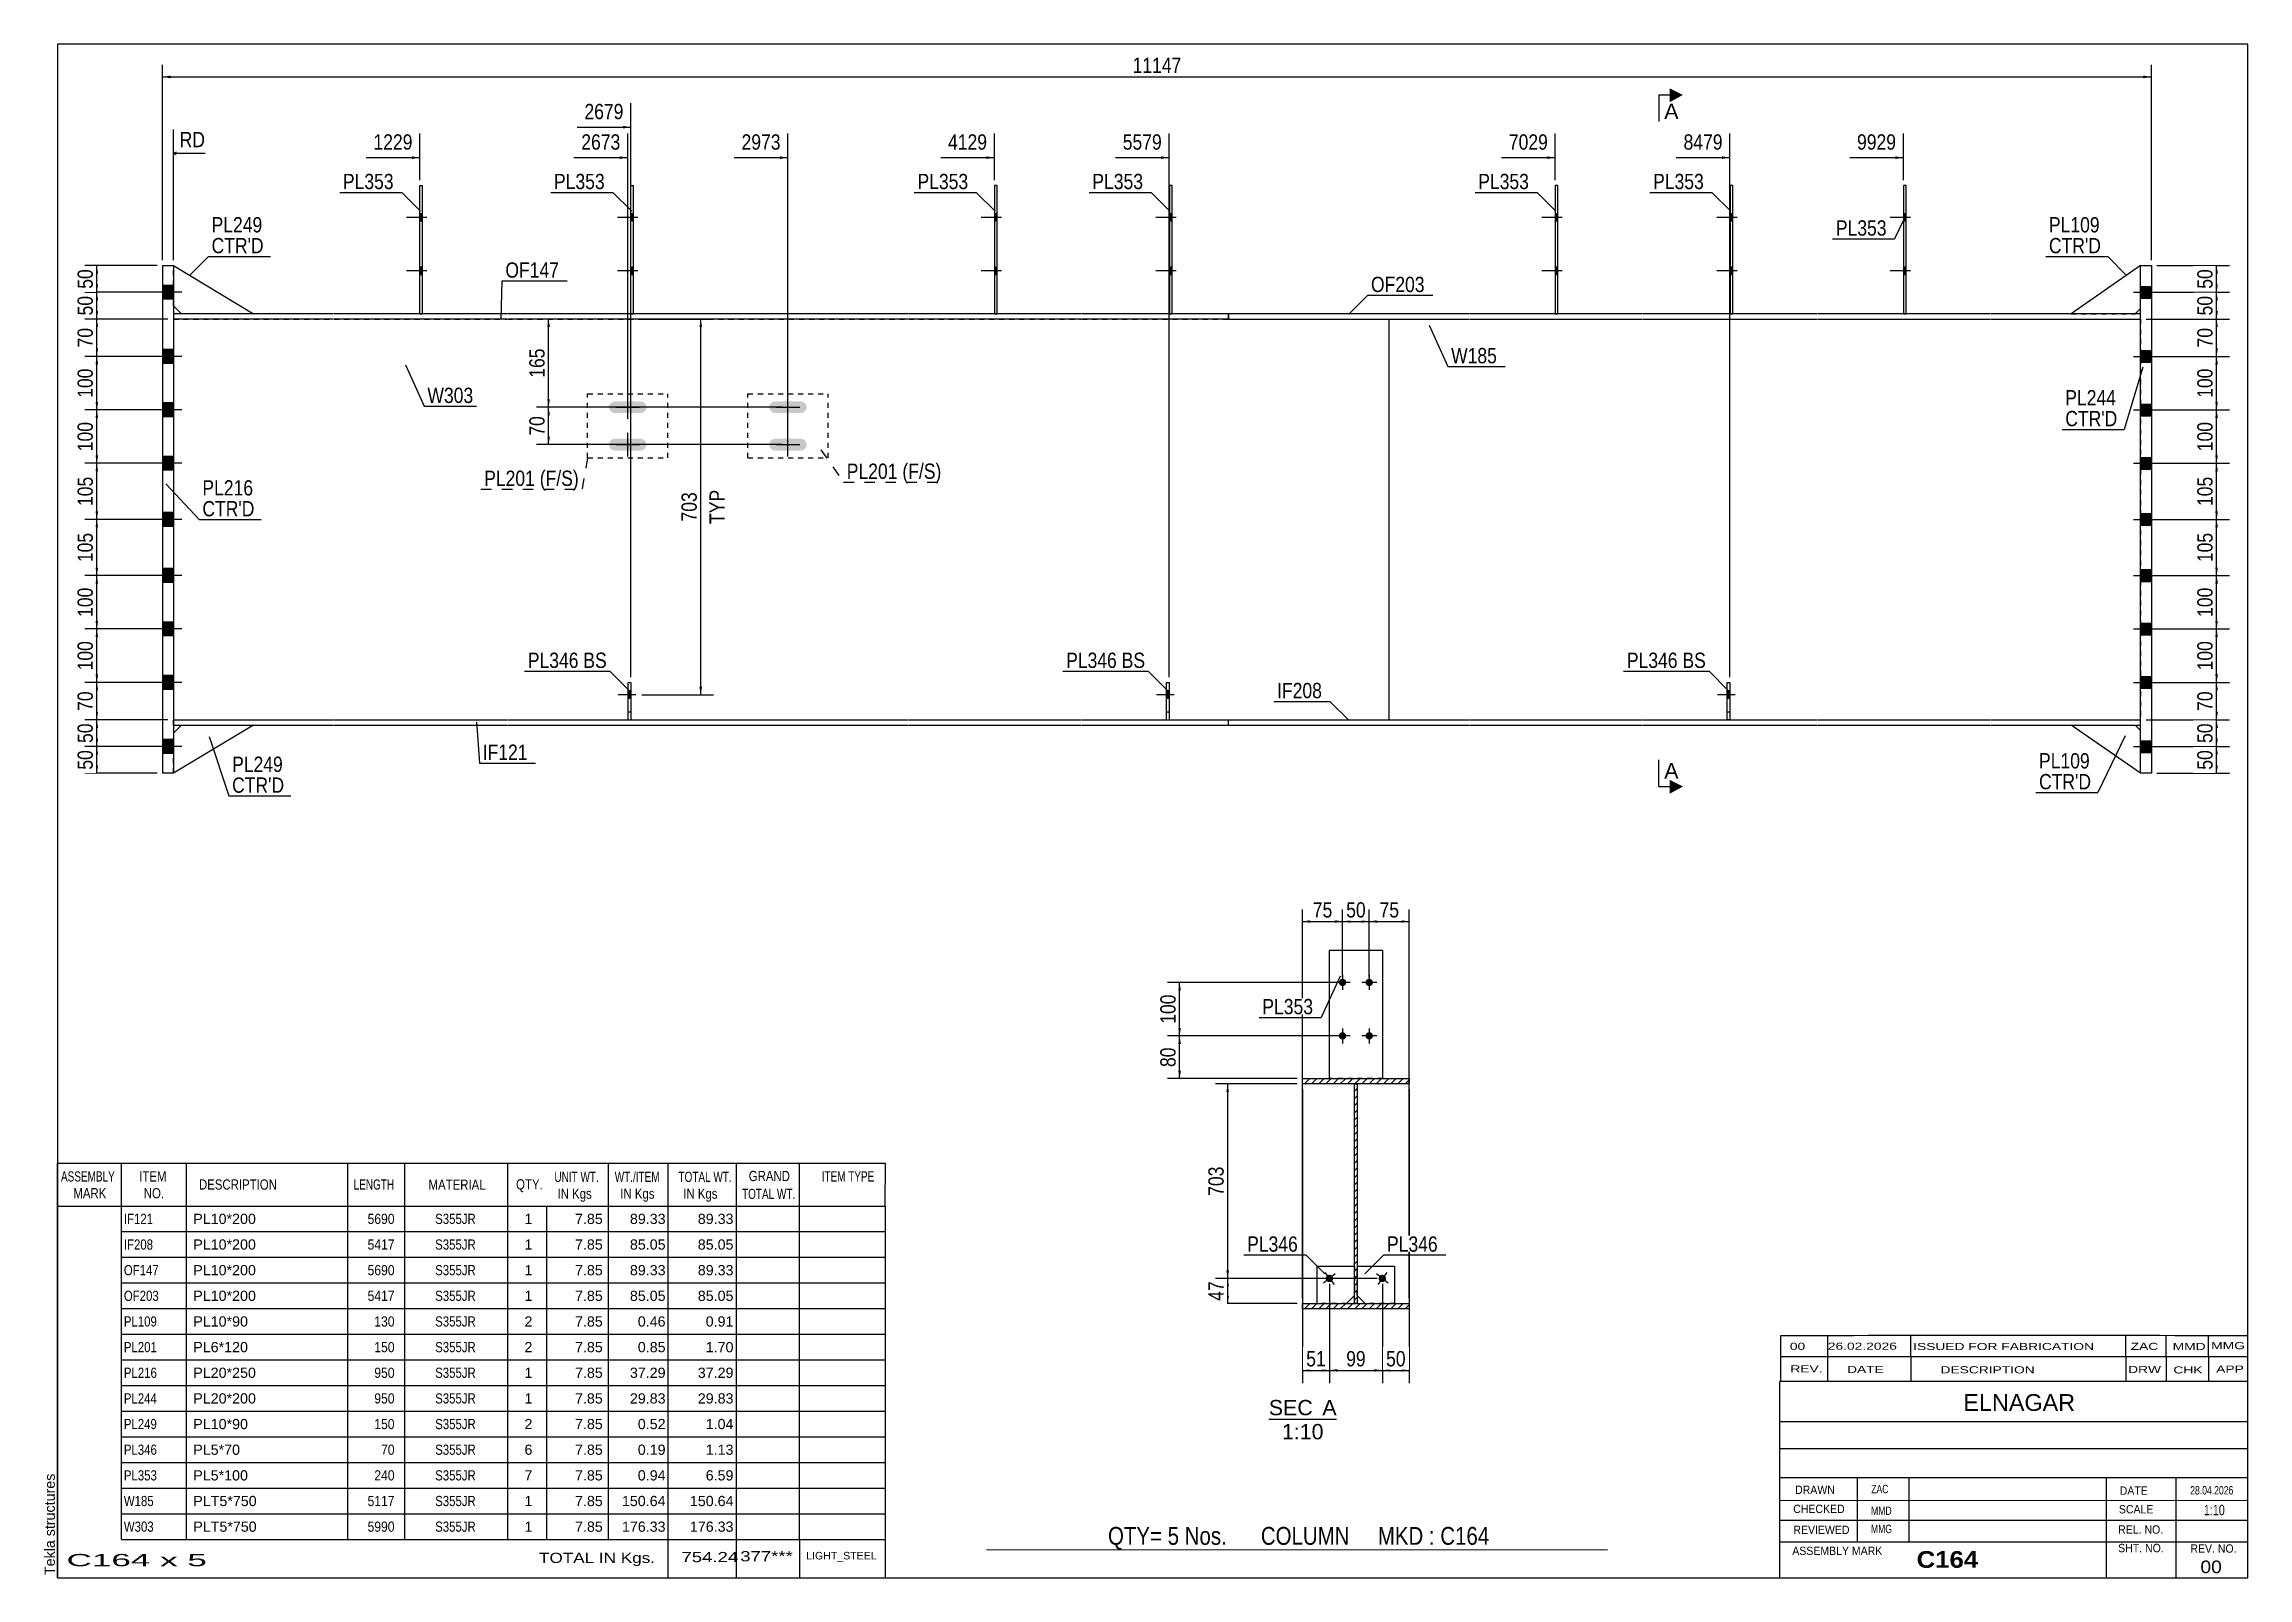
# Model space of a CAD drawing. Header units: millimetres. Extents: x -324 to 89, y -163 to 124.
import ezdxf

# ---------------------------------------------------------------- set-up
doc = ezdxf.new("R2010")
doc.units = ezdxf.units.MM
doc.linetypes.add('DXK_LINE_DOT1', pattern=[1.8814, 0.9407, -0.9407])
doc.linetypes.add('DXK_LINE_DOT2', pattern=[3.9198, 1.9599, -1.9599])
doc.styles.add('Arial', font='ARIAL.TTF', dxfattribs={"height": 0.2})
doc.styles.add('Arial Bold', font='ARIALBD.TTF', dxfattribs={"height": 0.2})
doc.styles.add('Arial Narrow', font='ARIALN.TTF', dxfattribs={"height": 0.2})

# ---------------------------------------------------------------- blocks, each defined once
blk = doc.blocks.new('Unknown-622305629-1210')
at = {"color": 5, "linetype": 'Continuous'}
for p, q in [((88.82, 123.95), (-321.18, 123.95)), ((-321.18, 123.95), (-321.18, -163.05)), ((88.82, -163.05), (88.82, 123.95)), ((-321.18, -163.05), (88.82, -163.05))]:
    blk.add_line(p, q, dxfattribs=at)
at = {"color": 174, "linetype": 'Continuous', "style": 'Arial'}
blk.add_text('Tekla structures', height=1.9102, rotation=90, dxfattribs=at).set_placement((-321.68, -162.55))
blk = doc.blocks.new('Unknown-622305629-12 - 2129')
at = {"color": 1, "linetype": 'Continuous'}
blk.add_line((-94.45, -133.39), (-81.77, -133.39), dxfattribs=at)
at = {"color": 0, "linetype": 'Continuous'}
blk.add_wipeout([(-86.23, -132.64), (-86.23, -129.64), (-94.45, -129.64), (-94.45, -132.64)], dxfattribs=at)
blk.add_wipeout([(-81.77, -132.64), (-81.77, -129.64), (-84.43, -129.64), (-84.43, -132.64)], dxfattribs=at)
blk.add_wipeout([(-84.22, -137.14), (-84.22, -134.14), (-92, -134.14), (-92, -137.14)], dxfattribs=at)
at = {"color": 136, "linetype": 'Continuous', "style": 'Arial'}
for s, height, p in [('SEC', 2.865, (-94.45, -132.64)), ('A', 2.87, (-84.43, -132.64)), ('1:10', 2.865, (-92, -137.14))]:
    blk.add_text(s, height=height, dxfattribs=at).set_placement(p)
blk = doc.blocks.new('Bolt-622305629-1665 - 1231')
at = {"color": 3, "linetype": 'DXK_LINE_DOT2'}
for p, q in [((-212.91, 2.2), (-216.21, 2.2)), ((-213.86, 2.9), (-214.36, 2.9)), ((-213.86, 1.5), (-214.36, 1.5))]:
    blk.add_line(p, q, dxfattribs=at)
blk = doc.blocks.new('Part-622305629-1338 - 1231')
at = {"color": 2, "linetype": 'Continuous'}
for p, q in [((-301.5, 82.5), (-299.5, 82.5)), ((-301.5, 82.5), (-301.5, -12.5)), ((-299.5, 82.5), (-299.5, -12.5)), ((-299.5, -12.5), (-301.5, -12.5))]:
    blk.add_line(p, q, dxfattribs=at)
blk = doc.blocks.new('Part-622305629-1367 - 1231')
at = {"color": 2, "linetype": 'Continuous'}
for p, q in [((-284.5, -3.5), (-299.5, -12.5)), ((-299.5, -5), (-298, -3.5))]:
    blk.add_line(p, q, dxfattribs=at)
at = {"color": 7, "linetype": 'DXK_LINE_DOT1'}
for p, q in [((-298, -3.5), (-284.5, -3.5)), ((-299.5, -12.5), (-299.5, -5))]:
    blk.add_line(p, q, dxfattribs=at)
blk = doc.blocks.new('Part-622305629-1538 - 1231')
at = {"color": 2, "linetype": 'Continuous'}
for p, q in [((-101.99, 73.5), (-101.99, 72.5)), ((-56.99, 73.5), (-101.99, 73.5)), ((-101.99, 72.5), (-56.99, 72.5)), ((-24.54, 73.5), (-56.89, 73.5)), ((-56.89, 72.5), (-24.54, 72.5)), ((8.19, 73.5), (-24.44, 73.5)), ((-24.44, 72.5), (8.19, 72.5)), ((40.64, 73.5), (8.29, 73.5)), ((8.29, 72.5), (40.64, 72.5)), ((68.74, 73.5), (40.74, 73.5)), ((40.74, 72.5), (68.74, 72.5)), ((68.74, 72.5), (68.74, 73.5))]:
    blk.add_line(p, q, dxfattribs=at)
blk = doc.blocks.new('Bolt-622305629-1666 - 1231')
at = {"linetype": 'Continuous'}
blk.add_hatch(color=3, dxfattribs=at).paths.add_polyline_path([(-8.14, 1.5), (-8.14, 2.9), (-8.64, 2.9), (-8.64, 1.5)])
at = {"color": 3, "linetype": 'Continuous'}
for p, q in [((-7.19, 2.2), (-10.49, 2.2)), ((-8.14, 2.9), (-8.64, 2.9)), ((-8.14, 1.5), (-8.64, 1.5))]:
    blk.add_line(p, q, dxfattribs=at)
blk = doc.blocks.new('Part-622305629-1287 - 1231')
at = {"color": 2, "linetype": 'Continuous'}
for p, q in [((68.74, 82.5), (55.74, 73.5)), ((67.74, 73.5), (68.74, 74.5))]:
    blk.add_line(p, q, dxfattribs=at)
at = {"color": 7, "linetype": 'DXK_LINE_DOT1'}
for p, q in [((68.74, 74.5), (68.74, 82.5)), ((55.74, 73.5), (67.74, 73.5))]:
    blk.add_line(p, q, dxfattribs=at)
blk = doc.blocks.new('Part-622305629-1676 - 1231')
at = {"color": 7, "linetype": 'DXK_LINE_DOT1'}
for p, q in [((-191.95, 46.5), (-191.95, 58.5)), ((-191.95, 58.5), (-176.95, 58.5)), ((-176.95, 46.5), (-176.95, 58.5)), ((-191.95, 46.5), (-176.95, 46.5))]:
    blk.add_line(p, q, dxfattribs=at)
blk = doc.blocks.new('Part-622305629-1309 - 1231')
at = {"color": 7, "linetype": 'DXK_LINE_DOT1'}
for p, q in [((-8.64, -2.5), (-8.64, 4.5)), ((-8.64, 4.5), (-8.14, 4.5)), ((-8.14, 4.5), (-8.14, -2.5)), ((-8.64, -1), (-8.14, -1)), ((-8.14, -2.5), (-8.64, -2.5))]:
    blk.add_line(p, q, dxfattribs=at)
blk = doc.blocks.new('Part-622305629-1372 - 1231')
at = {"color": 2, "linetype": 'Continuous'}
for p, q in [((-299.5, 82.5), (-284.5, 73.5)), ((-298, 73.5), (-299.5, 75))]:
    blk.add_line(p, q, dxfattribs=at)
at = {"color": 7, "linetype": 'DXK_LINE_DOT1'}
for p, q in [((-299.5, 75), (-299.5, 82.5)), ((-284.5, 73.5), (-298, 73.5))]:
    blk.add_line(p, q, dxfattribs=at)
blk = doc.blocks.new('Part-622305629-1516 - 1231')
at = {"color": 2, "linetype": 'Continuous'}
for p, q in [((-299.5, -2.5), (-269.5, -2.5)), ((-299.5, -3.5), (-269.5, -3.5)), ((-269.4, -2.5), (-237.05, -2.5)), ((-269.4, -3.5), (-237.05, -3.5)), ((-236.95, -2.5), (-161.95, -2.5)), ((-236.95, -3.5), (-161.95, -3.5)), ((-161.85, -2.5), (-129.5, -2.5)), ((-161.85, -3.5), (-129.5, -3.5)), ((-129.4, -2.5), (-101.99, -2.5)), ((-129.4, -3.5), (-101.99, -3.5)), ((-101.99, -3.5), (-101.99, -2.5))]:
    blk.add_line(p, q, dxfattribs=at)
at = {"color": 7, "linetype": 'DXK_LINE_DOT1'}
blk.add_line((-299.5, -3.5), (-299.5, -2.5), dxfattribs=at)
blk = doc.blocks.new('Part-622305629-1388 - 1231')
at = {"color": 7, "linetype": 'DXK_LINE_DOT1'}
for p, q in [((-299.5, 72.5), (-299.5, -2.5)), ((-299.5, 72.5), (-269.5, 72.5)), ((-269.4, 72.5), (-237.05, 72.5)), ((-236.95, 72.5), (-161.95, 72.5)), ((-161.85, 72.5), (-129.5, 72.5)), ((-129.4, 72.5), (-71.99, 72.5)), ((-299.5, -2.5), (-269.5, -2.5)), ((-269.4, -2.5), (-237.05, -2.5)), ((-236.95, -2.5), (-161.95, -2.5)), ((-161.85, -2.5), (-129.5, -2.5)), ((-129.4, -2.5), (-71.99, -2.5))]:
    blk.add_line(p, q, dxfattribs=at)
at = {"color": 2, "linetype": 'Continuous'}
blk.add_line((-71.99, 72.5), (-71.99, -2.5), dxfattribs=at)
blk = doc.blocks.new('Bolt-622305629-1389 - 1231')
at = {"linetype": 'Continuous'}
for points in [[(68.74, 78.6), (68.74, 76.4), (70.74, 76.4), (70.74, 78.6)], [(68.74, 78.6), (68.74, 76.4), (70.74, 76.4), (70.74, 78.6)], [(68.74, 66.6), (68.74, 64.4), (70.74, 64.4), (70.74, 66.6)], [(68.74, 66.6), (68.74, 64.4), (70.74, 64.4), (70.74, 66.6)], [(68.74, 56.6), (68.74, 54.4), (70.74, 54.4), (70.74, 56.6)], [(68.74, 56.6), (68.74, 54.4), (70.74, 54.4), (70.74, 56.6)], [(68.74, 46.6), (68.74, 44.4), (70.74, 44.4), (70.74, 46.6)], [(68.74, 46.6), (68.74, 44.4), (70.74, 44.4), (70.74, 46.6)], [(68.74, 36.1), (68.74, 33.9), (70.74, 33.9), (70.74, 36.1)], [(68.74, 36.1), (68.74, 33.9), (70.74, 33.9), (70.74, 36.1)], [(68.74, 25.6), (68.74, 23.4), (70.74, 23.4), (70.74, 25.6)], [(68.74, 25.6), (68.74, 23.4), (70.74, 23.4), (70.74, 25.6)], [(68.74, 15.6), (68.74, 13.4), (70.74, 13.4), (70.74, 15.6)], [(68.74, 15.6), (68.74, 13.4), (70.74, 13.4), (70.74, 15.6)], [(68.74, 5.6), (68.74, 3.4), (70.74, 3.4), (70.74, 5.6)], [(68.74, 5.6), (68.74, 3.4), (70.74, 3.4), (70.74, 5.6)], [(68.74, -6.4), (68.74, -8.6), (70.74, -8.6), (70.74, -6.4)], [(68.74, -6.4), (68.74, -8.6), (70.74, -8.6), (70.74, -6.4)]]:
    blk.add_hatch(color=3, dxfattribs=at).paths.add_polyline_path(points)
at = {"color": 3, "linetype": 'Continuous'}
for p, q in [((68.74, 78.6), (70.74, 78.6)), ((68.74, 78.6), (70.74, 78.6)), ((67.4, 77.5), (76.74, 77.5)), ((67.4, 77.5), (76.74, 77.5)), ((68.74, 76.4), (70.74, 76.4)), ((68.74, 76.4), (70.74, 76.4)), ((68.74, 66.6), (70.74, 66.6)), ((68.74, 66.6), (70.74, 66.6)), ((67.4, 65.5), (76.74, 65.5)), ((67.4, 65.5), (76.74, 65.5)), ((68.74, 64.4), (70.74, 64.4)), ((68.74, 64.4), (70.74, 64.4)), ((67.4, 55.5), (76.74, 55.5)), ((67.4, 55.5), (76.74, 55.5)), ((68.74, 56.6), (70.74, 56.6)), ((68.74, 56.6), (70.74, 56.6)), ((68.74, 54.4), (70.74, 54.4)), ((68.74, 54.4), (70.74, 54.4)), ((67.4, 45.5), (76.74, 45.5)), ((67.4, 45.5), (76.74, 45.5)), ((68.74, 46.6), (70.74, 46.6)), ((68.74, 46.6), (70.74, 46.6)), ((68.74, 44.4), (70.74, 44.4)), ((68.74, 44.4), (70.74, 44.4)), ((67.4, 35), (76.74, 35)), ((67.4, 35), (76.74, 35)), ((68.74, 36.1), (70.74, 36.1)), ((68.74, 36.1), (70.74, 36.1)), ((68.74, 33.9), (70.74, 33.9)), ((68.74, 33.9), (70.74, 33.9)), ((68.74, 25.6), (70.74, 25.6)), ((68.74, 25.6), (70.74, 25.6)), ((67.4, 24.5), (76.74, 24.5)), ((67.4, 24.5), (76.74, 24.5)), ((68.74, 23.4), (70.74, 23.4)), ((68.74, 23.4), (70.74, 23.4)), ((67.4, 14.5), (76.74, 14.5)), ((67.4, 14.5), (76.74, 14.5)), ((68.74, 15.6), (70.74, 15.6)), ((68.74, 15.6), (70.74, 15.6)), ((68.74, 13.4), (70.74, 13.4)), ((68.74, 13.4), (70.74, 13.4)), ((67.4, 4.5), (76.74, 4.5)), ((67.4, 4.5), (76.74, 4.5)), ((68.74, 5.6), (70.74, 5.6)), ((68.74, 5.6), (70.74, 5.6)), ((68.74, 3.4), (70.74, 3.4)), ((68.74, 3.4), (70.74, 3.4)), ((67.4, -7.5), (76.74, -7.5)), ((67.4, -7.5), (76.74, -7.5)), ((68.74, -6.4), (70.74, -6.4)), ((68.74, -6.4), (70.74, -6.4)), ((68.74, -8.6), (70.74, -8.6)), ((68.74, -8.6), (70.74, -8.6))]:
    blk.add_line(p, q, dxfattribs=at)
blk = doc.blocks.new('Bolt-622305629-1390 - 1231')
at = {"linetype": 'Continuous'}
for points in [[(24.84, 90.8), (24.84, 92.2), (24.34, 92.2), (24.34, 90.8)], [(24.84, 90.8), (24.84, 92.2), (24.34, 92.2), (24.34, 90.8)], [(24.84, 80.8), (24.84, 82.2), (24.34, 82.2), (24.34, 80.8)], [(24.84, 80.8), (24.84, 82.2), (24.34, 82.2), (24.34, 80.8)]]:
    blk.add_hatch(color=3, dxfattribs=at).paths.add_polyline_path(points)
at = {"color": 3, "linetype": 'Continuous'}
for p, q in [((25.64, 91.5), (21.84, 91.5)), ((25.64, 91.5), (21.84, 91.5)), ((24.84, 92.2), (24.34, 92.2)), ((24.84, 92.2), (24.34, 92.2)), ((24.84, 90.8), (24.34, 90.8)), ((24.84, 90.8), (24.34, 90.8)), ((25.64, 81.5), (21.84, 81.5)), ((25.64, 81.5), (21.84, 81.5)), ((24.84, 82.2), (24.34, 82.2)), ((24.84, 82.2), (24.34, 82.2)), ((24.84, 80.8), (24.34, 80.8)), ((24.84, 80.8), (24.34, 80.8))]:
    blk.add_line(p, q, dxfattribs=at)
blk = doc.blocks.new('Bolt-622305629-1391 - 1231')
at = {"linetype": 'Continuous'}
for points in [[(-301.5, 78.8), (-301.5, 76.2), (-299.5, 76.2), (-299.5, 78.8)], [(-301.5, 78.8), (-301.5, 76.2), (-299.5, 76.2), (-299.5, 78.8)], [(-301.5, 66.8), (-301.5, 64.2), (-299.5, 64.2), (-299.5, 66.8)], [(-301.5, 66.8), (-301.5, 64.2), (-299.5, 64.2), (-299.5, 66.8)], [(-301.5, 56.8), (-301.5, 54.2), (-299.5, 54.2), (-299.5, 56.8)], [(-301.5, 56.8), (-301.5, 54.2), (-299.5, 54.2), (-299.5, 56.8)], [(-301.5, 46.8), (-301.5, 44.2), (-299.5, 44.2), (-299.5, 46.8)], [(-301.5, 46.8), (-301.5, 44.2), (-299.5, 44.2), (-299.5, 46.8)], [(-301.5, 36.3), (-301.5, 33.7), (-299.5, 33.7), (-299.5, 36.3)], [(-301.5, 36.3), (-301.5, 33.7), (-299.5, 33.7), (-299.5, 36.3)], [(-301.5, 25.8), (-301.5, 23.2), (-299.5, 23.2), (-299.5, 25.8)], [(-301.5, 25.8), (-301.5, 23.2), (-299.5, 23.2), (-299.5, 25.8)], [(-301.5, 15.8), (-301.5, 13.2), (-299.5, 13.2), (-299.5, 15.8)], [(-301.5, 15.8), (-301.5, 13.2), (-299.5, 13.2), (-299.5, 15.8)], [(-301.5, 5.8), (-301.5, 3.2), (-299.5, 3.2), (-299.5, 5.8)], [(-301.5, 5.8), (-301.5, 3.2), (-299.5, 3.2), (-299.5, 5.8)], [(-301.5, -6.2), (-301.5, -8.8), (-299.5, -8.8), (-299.5, -6.2)], [(-301.5, -6.2), (-301.5, -8.8), (-299.5, -8.8), (-299.5, -6.2)]]:
    blk.add_hatch(color=3, dxfattribs=at).paths.add_polyline_path(points)
at = {"color": 3, "linetype": 'Continuous'}
for p, q in [((-299.5, 78.8), (-301.5, 78.8)), ((-299.5, 78.8), (-301.5, 78.8)), ((-297.91, 77.5), (-308.5, 77.5)), ((-297.91, 77.5), (-308.5, 77.5)), ((-299.5, 76.2), (-301.5, 76.2)), ((-299.5, 76.2), (-301.5, 76.2)), ((-299.5, 66.8), (-301.5, 66.8)), ((-299.5, 66.8), (-301.5, 66.8)), ((-297.91, 65.5), (-308.5, 65.5)), ((-297.91, 65.5), (-308.5, 65.5)), ((-299.5, 64.2), (-301.5, 64.2)), ((-299.5, 64.2), (-301.5, 64.2)), ((-297.91, 55.5), (-308.5, 55.5)), ((-297.91, 55.5), (-308.5, 55.5)), ((-299.5, 56.8), (-301.5, 56.8)), ((-299.5, 56.8), (-301.5, 56.8)), ((-299.5, 54.2), (-301.5, 54.2)), ((-299.5, 54.2), (-301.5, 54.2)), ((-297.91, 45.5), (-308.5, 45.5)), ((-297.91, 45.5), (-308.5, 45.5)), ((-299.5, 46.8), (-301.5, 46.8)), ((-299.5, 46.8), (-301.5, 46.8)), ((-299.5, 44.2), (-301.5, 44.2)), ((-299.5, 44.2), (-301.5, 44.2)), ((-297.91, 35), (-308.5, 35)), ((-297.91, 35), (-308.5, 35)), ((-299.5, 36.3), (-301.5, 36.3)), ((-299.5, 36.3), (-301.5, 36.3)), ((-299.5, 33.7), (-301.5, 33.7)), ((-299.5, 33.7), (-301.5, 33.7)), ((-299.5, 25.8), (-301.5, 25.8)), ((-299.5, 25.8), (-301.5, 25.8)), ((-297.91, 24.5), (-308.5, 24.5)), ((-297.91, 24.5), (-308.5, 24.5)), ((-299.5, 23.2), (-301.5, 23.2)), ((-299.5, 23.2), (-301.5, 23.2)), ((-297.91, 14.5), (-308.5, 14.5)), ((-297.91, 14.5), (-308.5, 14.5)), ((-299.5, 15.8), (-301.5, 15.8)), ((-299.5, 15.8), (-301.5, 15.8)), ((-299.5, 13.2), (-301.5, 13.2)), ((-299.5, 13.2), (-301.5, 13.2)), ((-297.91, 4.5), (-308.5, 4.5)), ((-297.91, 4.5), (-308.5, 4.5)), ((-299.5, 5.8), (-301.5, 5.8)), ((-299.5, 5.8), (-301.5, 5.8)), ((-299.5, 3.2), (-301.5, 3.2)), ((-299.5, 3.2), (-301.5, 3.2)), ((-297.91, -7.5), (-308.5, -7.5)), ((-297.91, -7.5), (-308.5, -7.5)), ((-299.5, -6.2), (-301.5, -6.2)), ((-299.5, -6.2), (-301.5, -6.2)), ((-299.5, -8.8), (-301.5, -8.8)), ((-299.5, -8.8), (-301.5, -8.8))]:
    blk.add_line(p, q, dxfattribs=at)
blk = doc.blocks.new('Part-622305629-1413 - 1231')
at = {"color": 2, "linetype": 'Continuous'}
for p, q in [((-213.84, 73.5), (-213.84, 97.5)), ((-213.84, 97.5), (-213.34, 97.5)), ((-213.34, 73.5), (-213.34, 97.5))]:
    blk.add_line(p, q, dxfattribs=at)
at = {"color": 7, "linetype": 'DXK_LINE_DOT1'}
blk.add_line((-213.84, 73.5), (-213.34, 73.5), dxfattribs=at)
blk = doc.blocks.new('Part-622305629-1659 - 1231')
at = {"color": 7, "linetype": 'DXK_LINE_DOT1'}
for p, q in [((-214.36, -2.5), (-214.36, 4.5)), ((-214.36, 4.5), (-213.86, 4.5)), ((-213.86, 4.5), (-213.86, -2.5)), ((-214.36, -1), (-213.86, -1))]:
    blk.add_line(p, q, dxfattribs=at)
blk = doc.blocks.new('Part-622305629-1418 - 1231')
at = {"color": 2, "linetype": 'Continuous'}
for p, q in [((-112.57, 97.5), (-113.07, 97.5)), ((-113.07, 97.5), (-113.07, 73.5)), ((-112.57, 73.5), (-112.57, 97.5))]:
    blk.add_line(p, q, dxfattribs=at)
at = {"color": 7, "linetype": 'DXK_LINE_DOT1'}
blk.add_line((-113.07, 73.5), (-112.57, 73.5), dxfattribs=at)
blk = doc.blocks.new('Part-622305629-1423 - 1231')
at = {"color": 2, "linetype": 'Continuous'}
for p, q in [((-7.61, 97.5), (-8.11, 97.5)), ((-8.11, 97.5), (-8.11, 73.5)), ((-7.61, 73.5), (-7.61, 97.5))]:
    blk.add_line(p, q, dxfattribs=at)
at = {"color": 7, "linetype": 'DXK_LINE_DOT1'}
blk.add_line((-8.11, 73.5), (-7.61, 73.5), dxfattribs=at)
blk = doc.blocks.new('Part-622305629-1428 - 1231')
at = {"color": 2, "linetype": 'Continuous'}
for p, q in [((-40.34, 97.5), (-40.84, 97.5)), ((-40.84, 97.5), (-40.84, 73.5)), ((-40.34, 73.5), (-40.34, 97.5))]:
    blk.add_line(p, q, dxfattribs=at)
at = {"color": 7, "linetype": 'DXK_LINE_DOT1'}
blk.add_line((-40.84, 73.5), (-40.34, 73.5), dxfattribs=at)
blk = doc.blocks.new('Part-622305629-1433 - 1231')
at = {"color": 2, "linetype": 'Continuous'}
for p, q in [((-145.3, 97.5), (-145.8, 97.5)), ((-145.8, 97.5), (-145.8, 73.5)), ((-145.3, 73.5), (-145.3, 97.5))]:
    blk.add_line(p, q, dxfattribs=at)
at = {"color": 7, "linetype": 'DXK_LINE_DOT1'}
blk.add_line((-145.8, 73.5), (-145.3, 73.5), dxfattribs=at)
blk = doc.blocks.new('Part-622305629-1438 - 1231')
at = {"color": 2, "linetype": 'Continuous'}
for p, q in [((-253.35, 73.5), (-253.35, 97.5)), ((-253.35, 97.5), (-252.85, 97.5)), ((-252.85, 73.5), (-252.85, 97.5))]:
    blk.add_line(p, q, dxfattribs=at)
at = {"color": 7, "linetype": 'DXK_LINE_DOT1'}
blk.add_line((-253.35, 73.5), (-252.85, 73.5), dxfattribs=at)
blk = doc.blocks.new('Bolt-622305629-1439 - 1231')
at = {"linetype": 'Continuous'}
for points in [[(-213.34, 90.8), (-213.34, 92.2), (-213.84, 92.2), (-213.84, 90.8)], [(-213.34, 90.8), (-213.34, 92.2), (-213.84, 92.2), (-213.84, 90.8)], [(-213.34, 80.8), (-213.34, 82.2), (-213.84, 82.2), (-213.84, 80.8)], [(-213.34, 80.8), (-213.34, 82.2), (-213.84, 82.2), (-213.84, 80.8)]]:
    blk.add_hatch(color=3, dxfattribs=at).paths.add_polyline_path(points)
at = {"color": 3, "linetype": 'Continuous'}
for p, q in [((-212.54, 91.5), (-216.34, 91.5)), ((-212.54, 91.5), (-216.34, 91.5)), ((-213.34, 92.2), (-213.84, 92.2)), ((-213.34, 92.2), (-213.84, 92.2)), ((-213.34, 90.8), (-213.84, 90.8)), ((-213.34, 90.8), (-213.84, 90.8)), ((-212.54, 81.5), (-216.34, 81.5)), ((-212.54, 81.5), (-216.34, 81.5)), ((-213.34, 82.2), (-213.84, 82.2)), ((-213.34, 82.2), (-213.84, 82.2)), ((-213.34, 80.8), (-213.84, 80.8)), ((-213.34, 80.8), (-213.84, 80.8))]:
    blk.add_line(p, q, dxfattribs=at)
blk = doc.blocks.new('Part-622305629-1649 - 1231')
at = {"color": 7, "linetype": 'DXK_LINE_DOT1'}
for p, q in [((-113.6, -2.5), (-113.6, 4.5)), ((-113.6, 4.5), (-113.1, 4.5)), ((-113.1, 4.5), (-113.1, -2.5)), ((-113.6, -1), (-113.1, -1))]:
    blk.add_line(p, q, dxfattribs=at)
blk = doc.blocks.new('Bolt-622305629-1440 - 1231')
at = {"linetype": 'Continuous'}
for points in [[(-112.57, 90.8), (-112.57, 92.2), (-113.07, 92.2), (-113.07, 90.8)], [(-112.57, 90.8), (-112.57, 92.2), (-113.07, 92.2), (-113.07, 90.8)], [(-112.57, 80.8), (-112.57, 82.2), (-113.07, 82.2), (-113.07, 80.8)], [(-112.57, 80.8), (-112.57, 82.2), (-113.07, 82.2), (-113.07, 80.8)]]:
    blk.add_hatch(color=3, dxfattribs=at).paths.add_polyline_path(points)
at = {"color": 3, "linetype": 'Continuous'}
for p, q in [((-111.77, 91.5), (-115.57, 91.5)), ((-111.77, 91.5), (-115.57, 91.5)), ((-112.57, 92.2), (-113.07, 92.2)), ((-112.57, 92.2), (-113.07, 92.2)), ((-112.57, 90.8), (-113.07, 90.8)), ((-112.57, 90.8), (-113.07, 90.8)), ((-111.77, 81.5), (-115.57, 81.5)), ((-111.77, 81.5), (-115.57, 81.5)), ((-112.57, 82.2), (-113.07, 82.2)), ((-112.57, 82.2), (-113.07, 82.2)), ((-112.57, 80.8), (-113.07, 80.8)), ((-112.57, 80.8), (-113.07, 80.8))]:
    blk.add_line(p, q, dxfattribs=at)
blk = doc.blocks.new('Part-622305629-1616 - 1231')
at = {"color": 2, "linetype": 'Continuous'}
for p, q in [((68.74, -12.5), (55.74, -3.5)), ((67.74, -3.5), (68.74, -4.5))]:
    blk.add_line(p, q, dxfattribs=at)
at = {"color": 7, "linetype": 'DXK_LINE_DOT1'}
for p, q in [((55.74, -3.5), (67.74, -3.5)), ((68.74, -12.5), (68.74, -4.5))]:
    blk.add_line(p, q, dxfattribs=at)
blk = doc.blocks.new('Bolt-622305629-1441 - 1231')
at = {"linetype": 'Continuous'}
for points in [[(-40.34, 90.8), (-40.34, 92.2), (-40.84, 92.2), (-40.84, 90.8)], [(-40.34, 90.8), (-40.34, 92.2), (-40.84, 92.2), (-40.84, 90.8)], [(-40.34, 80.8), (-40.34, 82.2), (-40.84, 82.2), (-40.84, 80.8)], [(-40.34, 80.8), (-40.34, 82.2), (-40.84, 82.2), (-40.84, 80.8)]]:
    blk.add_hatch(color=3, dxfattribs=at).paths.add_polyline_path(points)
at = {"color": 3, "linetype": 'Continuous'}
for p, q in [((-39.54, 91.5), (-43.34, 91.5)), ((-39.54, 91.5), (-43.34, 91.5)), ((-40.34, 92.2), (-40.84, 92.2)), ((-40.34, 92.2), (-40.84, 92.2)), ((-40.34, 90.8), (-40.84, 90.8)), ((-40.34, 90.8), (-40.84, 90.8)), ((-39.54, 81.5), (-43.34, 81.5)), ((-39.54, 81.5), (-43.34, 81.5)), ((-40.34, 82.2), (-40.84, 82.2)), ((-40.34, 82.2), (-40.84, 82.2)), ((-40.34, 80.8), (-40.84, 80.8)), ((-40.34, 80.8), (-40.84, 80.8))]:
    blk.add_line(p, q, dxfattribs=at)
blk = doc.blocks.new('Bolt-622305629-1639 - 1231')
at = {"linetype": 'Continuous'}
for points in [[(-7.61, 90.8), (-7.61, 92.2), (-8.11, 92.2), (-8.11, 90.8)], [(-7.61, 90.8), (-7.61, 92.2), (-8.11, 92.2), (-8.11, 90.8)], [(-7.61, 80.8), (-7.61, 82.2), (-8.11, 82.2), (-8.11, 80.8)], [(-7.61, 80.8), (-7.61, 82.2), (-8.11, 82.2), (-8.11, 80.8)]]:
    blk.add_hatch(color=3, dxfattribs=at).paths.add_polyline_path(points)
at = {"color": 3, "linetype": 'Continuous'}
for p, q in [((-6.81, 91.5), (-10.61, 91.5)), ((-6.81, 91.5), (-10.61, 91.5)), ((-7.61, 92.2), (-8.11, 92.2)), ((-7.61, 92.2), (-8.11, 92.2)), ((-7.61, 90.8), (-8.11, 90.8)), ((-7.61, 90.8), (-8.11, 90.8)), ((-6.81, 81.5), (-10.61, 81.5)), ((-6.81, 81.5), (-10.61, 81.5)), ((-7.61, 82.2), (-8.11, 82.2)), ((-7.61, 82.2), (-8.11, 82.2)), ((-7.61, 80.8), (-8.11, 80.8)), ((-7.61, 80.8), (-8.11, 80.8))]:
    blk.add_line(p, q, dxfattribs=at)
blk = doc.blocks.new('Bolt-622305629-1442 - 1231')
at = {"linetype": 'Continuous'}
for points in [[(-145.3, 90.8), (-145.3, 92.2), (-145.8, 92.2), (-145.8, 90.8)], [(-145.3, 90.8), (-145.3, 92.2), (-145.8, 92.2), (-145.8, 90.8)], [(-145.3, 80.8), (-145.3, 82.2), (-145.8, 82.2), (-145.8, 80.8)], [(-145.3, 80.8), (-145.3, 82.2), (-145.8, 82.2), (-145.8, 80.8)]]:
    blk.add_hatch(color=3, dxfattribs=at).paths.add_polyline_path(points)
at = {"color": 3, "linetype": 'Continuous'}
for p, q in [((-144.5, 91.5), (-148.3, 91.5)), ((-144.5, 91.5), (-148.3, 91.5)), ((-145.3, 92.2), (-145.8, 92.2)), ((-145.3, 92.2), (-145.8, 92.2)), ((-145.3, 90.8), (-145.8, 90.8)), ((-145.3, 90.8), (-145.8, 90.8)), ((-144.5, 81.5), (-148.3, 81.5)), ((-144.5, 81.5), (-148.3, 81.5)), ((-145.3, 82.2), (-145.8, 82.2)), ((-145.3, 82.2), (-145.8, 82.2)), ((-145.3, 80.8), (-145.8, 80.8)), ((-145.3, 80.8), (-145.8, 80.8))]:
    blk.add_line(p, q, dxfattribs=at)
blk = doc.blocks.new('Bolt-622305629-1443 - 1231')
at = {"linetype": 'Continuous'}
for points in [[(-252.85, 90.8), (-252.85, 92.2), (-253.35, 92.2), (-253.35, 90.8)], [(-252.85, 90.8), (-252.85, 92.2), (-253.35, 92.2), (-253.35, 90.8)], [(-252.85, 80.8), (-252.85, 82.2), (-253.35, 82.2), (-253.35, 80.8)], [(-252.85, 80.8), (-252.85, 82.2), (-253.35, 82.2), (-253.35, 80.8)]]:
    blk.add_hatch(color=3, dxfattribs=at).paths.add_polyline_path(points)
at = {"color": 3, "linetype": 'Continuous'}
for p, q in [((-252.05, 91.5), (-255.85, 91.5)), ((-252.05, 91.5), (-255.85, 91.5)), ((-252.85, 92.2), (-253.35, 92.2)), ((-252.85, 92.2), (-253.35, 92.2)), ((-252.85, 90.8), (-253.35, 90.8)), ((-252.85, 90.8), (-253.35, 90.8)), ((-252.05, 81.5), (-255.85, 81.5)), ((-252.05, 81.5), (-255.85, 81.5)), ((-252.85, 82.2), (-253.35, 82.2)), ((-252.85, 82.2), (-253.35, 82.2)), ((-252.85, 80.8), (-253.35, 80.8)), ((-252.85, 80.8), (-253.35, 80.8))]:
    blk.add_line(p, q, dxfattribs=at)
blk = doc.blocks.new('Bolt-622305629-1444 - 1231')
at = {"color": 3, "linetype": 'DXK_LINE_DOT2'}
for p, q in [((-112.15, 2.2), (-115.45, 2.2)), ((-113.1, 2.9), (-113.6, 2.9)), ((-113.1, 1.5), (-113.6, 1.5))]:
    blk.add_line(p, q, dxfattribs=at)
blk = doc.blocks.new('Part-622305629-1589 - 1231')
at = {"color": 2, "linetype": 'Continuous'}
for p, q in [((68.74, 82.5), (70.74, 82.5)), ((68.74, -12.5), (68.74, 82.5)), ((70.74, 82.5), (70.74, -12.5)), ((70.74, -12.5), (68.74, -12.5))]:
    blk.add_line(p, q, dxfattribs=at)
blk = doc.blocks.new('Bolt-622305629-1445 - 1231')
at = {"linetype": 'Continuous'}
blk.add_hatch(color=3, dxfattribs=at).paths.add_polyline_path([(-113.1, 1.5), (-113.1, 2.9), (-113.6, 2.9), (-113.6, 1.5)])
at = {"color": 3, "linetype": 'Continuous'}
for p, q in [((-112.15, 2.2), (-115.45, 2.2)), ((-113.1, 2.9), (-113.6, 2.9)), ((-113.1, 1.5), (-113.6, 1.5))]:
    blk.add_line(p, q, dxfattribs=at)
blk = doc.blocks.new('Bolt-622305629-1446 - 1231')
at = {"linetype": 'Continuous'}
blk.add_hatch(color=3, dxfattribs=at).paths.add_polyline_path([(-213.86, 1.5), (-213.86, 2.9), (-214.36, 2.9), (-214.36, 1.5)])
at = {"color": 3, "linetype": 'Continuous'}
for p, q in [((-212.91, 2.2), (-216.21, 2.2)), ((-213.86, 2.9), (-214.36, 2.9)), ((-213.86, 1.5), (-214.36, 1.5))]:
    blk.add_line(p, q, dxfattribs=at)
blk = doc.blocks.new('Bolt-622305629-1447 - 1231')
at = {"color": 3, "linetype": 'DXK_LINE_DOT2'}
for p, q in [((-7.19, 2.2), (-10.49, 2.2)), ((-8.14, 2.9), (-8.64, 2.9)), ((-8.14, 1.5), (-8.64, 1.5))]:
    blk.add_line(p, q, dxfattribs=at)
blk = doc.blocks.new('Part-622305629-1494 - 1231')
at = {"color": 2, "linetype": 'Continuous'}
for p, q in [((-101.99, -3.5), (-101.99, -2.5)), ((-101.99, -2.5), (-56.99, -2.5)), ((-101.99, -3.5), (-56.99, -3.5)), ((-56.89, -2.5), (-24.54, -2.5)), ((-56.89, -3.5), (-24.54, -3.5)), ((-24.44, -2.5), (8.19, -2.5)), ((-24.44, -3.5), (8.19, -3.5)), ((8.29, -2.5), (40.64, -2.5)), ((8.29, -3.5), (40.64, -3.5)), ((40.74, -2.5), (68.74, -2.5)), ((40.74, -3.5), (68.74, -3.5)), ((68.74, -3.5), (68.74, -2.5))]:
    blk.add_line(p, q, dxfattribs=at)
blk = doc.blocks.new('Part-622305629-1611 - 1231')
at = {"color": 2, "linetype": 'Continuous'}
blk.add_line((-71.99, 72.5), (-71.99, -2.5), dxfattribs=at)
at = {"color": 7, "linetype": 'DXK_LINE_DOT1'}
for p, q in [((-71.99, 72.5), (-56.99, 72.5)), ((-56.89, 72.5), (-24.54, 72.5)), ((-24.44, 72.5), (8.19, 72.5)), ((8.29, 72.5), (40.64, 72.5)), ((40.74, 72.5), (68.74, 72.5)), ((68.74, 72.5), (68.74, -2.5)), ((-71.99, -2.5), (-56.99, -2.5)), ((-56.89, -2.5), (-24.54, -2.5)), ((-24.44, -2.5), (-8.64, -2.5)), ((-8.14, -2.5), (8.19, -2.5)), ((8.29, -2.5), (40.64, -2.5)), ((40.74, -2.5), (68.74, -2.5))]:
    blk.add_line(p, q, dxfattribs=at)
blk = doc.blocks.new('Part-622305629-1560 - 1231')
at = {"color": 2, "linetype": 'Continuous'}
for p, q in [((-269.5, 73.5), (-299.5, 73.5)), ((-269.5, 72.5), (-299.5, 72.5)), ((-237.05, 73.5), (-269.4, 73.5)), ((-237.05, 72.5), (-269.4, 72.5)), ((-161.95, 73.5), (-236.95, 73.5)), ((-161.95, 72.5), (-236.95, 72.5)), ((-129.5, 73.5), (-161.85, 73.5)), ((-129.5, 72.5), (-161.85, 72.5)), ((-101.99, 73.5), (-129.4, 73.5)), ((-101.99, 72.5), (-129.4, 72.5)), ((-101.99, 72.5), (-101.99, 73.5))]:
    blk.add_line(p, q, dxfattribs=at)
at = {"color": 7, "linetype": 'DXK_LINE_DOT1'}
blk.add_line((-299.5, 73.5), (-299.5, 72.5), dxfattribs=at)
blk = doc.blocks.new('Part-622305629-1638 - 1231')
at = {"color": 2, "linetype": 'Continuous'}
for p, q in [((-8.64, -2.5), (-8.64, 4.5)), ((-8.64, 4.5), (-8.14, 4.5)), ((-8.14, 4.5), (-8.14, -2.5))]:
    blk.add_line(p, q, dxfattribs=at)
blk = doc.blocks.new('Part-622305629-1644 - 1231')
at = {"color": 2, "linetype": 'Continuous'}
for p, q in [((24.84, 97.5), (24.34, 97.5)), ((24.34, 97.5), (24.34, 73.5)), ((24.84, 73.5), (24.84, 97.5))]:
    blk.add_line(p, q, dxfattribs=at)
at = {"color": 7, "linetype": 'DXK_LINE_DOT1'}
blk.add_line((24.34, 73.5), (24.84, 73.5), dxfattribs=at)
blk = doc.blocks.new('Part-622305629-1654 - 1231')
at = {"color": 2, "linetype": 'Continuous'}
for p, q in [((-113.6, -2.5), (-113.6, 4.5)), ((-113.6, 4.5), (-113.1, 4.5)), ((-113.1, 4.5), (-113.1, -2.5))]:
    blk.add_line(p, q, dxfattribs=at)
blk = doc.blocks.new('Part-622305629-1664 - 1231')
at = {"color": 2, "linetype": 'Continuous'}
for p, q in [((-214.36, -2.5), (-214.36, 4.5)), ((-214.36, 4.5), (-213.86, 4.5)), ((-213.86, 4.5), (-213.86, -2.5))]:
    blk.add_line(p, q, dxfattribs=at)
blk = doc.blocks.new('Part-622305629-1671 - 1231')
at = {"color": 7, "linetype": 'DXK_LINE_DOT1'}
for p, q in [((-221.95, 46.5), (-221.95, 58.5)), ((-221.95, 58.5), (-206.95, 58.5)), ((-206.95, 46.5), (-206.95, 58.5)), ((-221.95, 46.5), (-206.95, 46.5))]:
    blk.add_line(p, q, dxfattribs=at)
blk = doc.blocks.new('Bolt-622305629-1677 - 1231')
at = {"linetype": 'Continuous'}
for points in [[(-181.27, 55.22), (-181.03, 55.58), (-180.95, 56), (-181.03, 56.42), (-181.27, 56.78), (-181.63, 57.02), (-182.05, 57.1), (-186.85, 57.1), (-187.27, 57.02), (-187.63, 56.78), (-187.87, 56.42), (-187.95, 56), (-187.87, 55.58), (-187.63, 55.22), (-187.27, 54.98), (-186.85, 54.9), (-182.05, 54.9), (-181.63, 54.98)], [(-181.27, 48.22), (-181.03, 48.58), (-180.95, 49), (-181.03, 49.42), (-181.27, 49.78), (-181.63, 50.02), (-182.05, 50.1), (-186.85, 50.1), (-187.27, 50.02), (-187.63, 49.78), (-187.87, 49.42), (-187.95, 49), (-187.87, 48.58), (-187.63, 48.22), (-187.27, 47.98), (-186.85, 47.9), (-182.05, 47.9), (-181.63, 47.98)]]:
    blk.add_hatch(color=3, dxfattribs=at).paths.add_polyline_path(points)
at = {"color": 3, "linetype": 'Continuous'}
for p, q in [((-184.45, 53.8), (-184.45, 58.2)), ((-186.65, 56), (-182.25, 56)), ((-184.45, 46.8), (-184.45, 51.2)), ((-186.65, 49), (-182.25, 49))]:
    blk.add_line(p, q, dxfattribs=at)
blk = doc.blocks.new('Bolt-622305629-1678 - 1231')
at = {"linetype": 'Continuous'}
for points in [[(-211.27, 55.22), (-211.03, 55.58), (-210.95, 56), (-211.03, 56.42), (-211.27, 56.78), (-211.63, 57.02), (-212.05, 57.1), (-216.85, 57.1), (-217.27, 57.02), (-217.63, 56.78), (-217.87, 56.42), (-217.95, 56), (-217.87, 55.58), (-217.63, 55.22), (-217.27, 54.98), (-216.85, 54.9), (-212.05, 54.9), (-211.63, 54.98)], [(-211.27, 48.22), (-211.03, 48.58), (-210.95, 49), (-211.03, 49.42), (-211.27, 49.78), (-211.63, 50.02), (-212.05, 50.1), (-216.85, 50.1), (-217.27, 50.02), (-217.63, 49.78), (-217.87, 49.42), (-217.95, 49), (-217.87, 48.58), (-217.63, 48.22), (-217.27, 47.98), (-216.85, 47.9), (-212.05, 47.9), (-211.63, 47.98)]]:
    blk.add_hatch(color=3, dxfattribs=at).paths.add_polyline_path(points)
at = {"color": 3, "linetype": 'Continuous'}
for p, q in [((-214.45, 53.8), (-214.45, 58.2)), ((-216.65, 56), (-212.25, 56)), ((-214.45, 46.8), (-214.45, 51.2)), ((-216.65, 49), (-212.25, 49))]:
    blk.add_line(p, q, dxfattribs=at)
blk = doc.blocks.new('Bolt-622305629-2132 - 2129')
at = {"linetype": 'Continuous'}
blk.add_hatch(color=3, dxfattribs=at).paths.add_polyline_path([(-72.65, -107.47, -1), (-73.75, -106.61, -1)])
at = {"color": 3, "linetype": 'Continuous'}
for p, q in [((-72.1, -107.91), (-74.29, -106.17)), ((-72.33, -105.94), (-74.06, -108.14))]:
    blk.add_line(p, q, dxfattribs=at)
blk = doc.blocks.new('Bolt-622305629-2133 - 2129')
at = {"linetype": 'Continuous'}
blk.add_hatch(color=3, dxfattribs=at).paths.add_polyline_path([(-82.55, -106.61, -1), (-83.65, -107.47, -1)])
at = {"color": 3, "linetype": 'Continuous'}
for p, q in [((-82, -106.17), (-84.19, -107.91)), ((-83.96, -105.94), (-82.23, -108.14))]:
    blk.add_line(p, q, dxfattribs=at)
blk = doc.blocks.new('Bolt-622305629-2143 - 2129')
at = {"linetype": 'Continuous'}
for points in [[(-79.95, -51.64, -1), (-81.35, -51.64, -1)], [(-74.95, -51.64, -1), (-76.35, -51.64, -1)], [(-79.95, -61.64, -1), (-81.35, -61.64, -1)], [(-74.95, -61.64, -1), (-76.35, -61.64, -1)]]:
    blk.add_hatch(color=3, dxfattribs=at).paths.add_polyline_path(points)
at = {"color": 3, "linetype": 'Continuous'}
for p, q in [((-79.25, -51.64), (-82.05, -51.64)), ((-80.65, -50.24), (-80.65, -53.04)), ((-74.25, -51.64), (-77.05, -51.64)), ((-75.65, -50.24), (-75.65, -53.04)), ((-79.25, -61.64), (-82.05, -61.64)), ((-80.65, -60.24), (-80.65, -63.04)), ((-74.25, -61.64), (-77.05, -61.64)), ((-75.65, -60.24), (-75.65, -63.04))]:
    blk.add_line(p, q, dxfattribs=at)
blk = doc.blocks.new('Part-622305629-2169 - 2129')
at = {"color": 2, "linetype": 'Continuous'}
for p, q in [((-77.9, -104.74), (-70.9, -104.74)), ((-70.9, -104.74), (-70.9, -111.74)), ((-77.9, -110.24), (-76.4, -111.74))]:
    blk.add_line(p, q, dxfattribs=at)
at = {"color": 7, "linetype": 'DXK_LINE_DOT1'}
for p, q in [((-77.9, -110.24), (-77.9, -104.74)), ((-70.9, -111.74), (-76.4, -111.74))]:
    blk.add_line(p, q, dxfattribs=at)
blk = doc.blocks.new('Part-622305629-2174 - 2129')
at = {"color": 2, "linetype": 'Continuous'}
for p, q in [((-85.4, -111.74), (-85.4, -104.74)), ((-85.4, -104.74), (-78.4, -104.74)), ((-78.4, -110.24), (-79.9, -111.74))]:
    blk.add_line(p, q, dxfattribs=at)
at = {"color": 7, "linetype": 'DXK_LINE_DOT1'}
for p, q in [((-78.4, -104.74), (-78.4, -110.24)), ((-79.9, -111.74), (-85.4, -111.74))]:
    blk.add_line(p, q, dxfattribs=at)
blk = doc.blocks.new('Part-622305629-2186 - 2129')
at = {"color": 2, "linetype": 'Continuous'}
for p, q in [((-73.15, -45.64), (-83.15, -45.64)), ((-83.15, -45.64), (-83.15, -69.64)), ((-73.15, -45.64), (-73.15, -69.64))]:
    blk.add_line(p, q, dxfattribs=at)
at = {"color": 7, "linetype": 'DXK_LINE_DOT1'}
blk.add_line((-73.15, -69.64), (-83.15, -69.64), dxfattribs=at)
blk = doc.blocks.new('Part-622305629-2192 - 2129')
at = {"linetype": 'Continuous'}
h = blk.add_hatch(dxfattribs=at)
h.set_pattern_fill('', scale=0.3, style=0, pattern_type=0)
h.set_pattern_definition([(45, (-78.3957, -70.639), (-0.67352, 0.67352), [])])
h.paths.add_polyline_path([(-77.9, -70.64), (-78.4, -70.64), (-78.4, -111.74), (-77.9, -111.74)])
at = {"color": 2, "linetype": 'Continuous'}
for p, q in [((-78.4, -70.64), (-77.9, -70.64)), ((-78.4, -87.64), (-78.4, -70.64)), ((-77.9, -70.64), (-77.9, -87.64)), ((-78.4, -111.74), (-78.4, -87.74)), ((-77.9, -87.74), (-77.9, -111.74)), ((-77.9, -111.74), (-78.4, -111.74))]:
    blk.add_line(p, q, dxfattribs=at)
blk = doc.blocks.new('Part-622305629-2193 - 2129')
at = {"linetype": 'Continuous'}
h = blk.add_hatch(dxfattribs=at)
h.set_pattern_fill('', scale=0.3, style=0, pattern_type=0)
h.set_pattern_definition([(45, (-88.1457, -111.739), (-0.67352, 0.67352), [])])
h.paths.add_polyline_path([(-68.15, -111.74), (-88.15, -111.74), (-88.15, -112.74), (-68.15, -112.74)])
at = {"color": 2, "linetype": 'Continuous'}
for p, q in [((-88.15, -111.74), (-68.15, -111.74)), ((-88.15, -112.74), (-88.15, -111.74)), ((-68.15, -112.74), (-88.15, -112.74)), ((-68.15, -111.74), (-68.15, -112.74))]:
    blk.add_line(p, q, dxfattribs=at)
blk = doc.blocks.new('Part-622305629-2194 - 2129')
at = {"linetype": 'Continuous'}
h = blk.add_hatch(dxfattribs=at)
h.set_pattern_fill('', scale=0.3, style=0, pattern_type=0)
h.set_pattern_definition([(45, (-88.1457, -69.639), (-0.67352, 0.67352), [])])
h.paths.add_polyline_path([(-68.15, -69.64), (-88.15, -69.64), (-88.15, -70.64), (-68.15, -70.64)])
at = {"color": 2, "linetype": 'Continuous'}
for p, q in [((-88.15, -69.64), (-68.15, -69.64)), ((-88.15, -70.64), (-88.15, -69.64)), ((-68.15, -69.64), (-68.15, -70.64)), ((-68.15, -70.64), (-88.15, -70.64))]:
    blk.add_line(p, q, dxfattribs=at)
blk = doc.blocks.new('StraightDimension-622305629-1929 - 1231')
at = {"linetype": 'Continuous'}
for points in [[(-314.07, 76), (-313.82, 77.5), (-313.57, 76)], [(-313.57, 74), (-313.82, 72.5), (-314.07, 74)]]:
    blk.add_hatch(color=7, dxfattribs=at).paths.add_polyline_path(points)
at = {"color": 7, "linetype": 'Continuous'}
for p, q in [((-305.98, 77.5), (-316.07, 77.5)), ((-313.82, 72.5), (-313.82, 77.5)), ((-300.5, 72.5), (-316.07, 72.5))]:
    blk.add_line(p, q, dxfattribs=at)
at = {"color": 0}
blk.add_wipeout([(-313.97, 77.43), (-318.17, 77.43), (-318.17, 72.57), (-313.97, 72.57)], dxfattribs=at)
at = {"color": 3, "style": 'Arial Narrow'}
blk.add_text('50', height=2.863, rotation=90.0002, dxfattribs=at).set_placement((-314.57, 73.17))
blk = doc.blocks.new('StraightDimension-622305629-1995 - 1231')
at = {"linetype": 'Continuous'}
for points in [[(-314.07, 13), (-313.82, 14.5), (-313.57, 13)], [(-313.57, 5.99), (-313.82, 4.49), (-314.07, 5.99)]]:
    blk.add_hatch(color=7, dxfattribs=at).paths.add_polyline_path(points)
at = {"color": 7, "linetype": 'Continuous'}
for p, q in [((-300.5, 14.5), (-316.07, 14.5)), ((-313.82, 4.49), (-313.82, 14.5)), ((-300.5, 4.49), (-316.07, 4.49))]:
    blk.add_line(p, q, dxfattribs=at)
at = {"color": 0}
blk.add_wipeout([(-313.97, 12.84), (-318.17, 12.84), (-318.17, 6.15), (-313.97, 6.15)], dxfattribs=at)
at = {"color": 3, "style": 'Arial Narrow'}
blk.add_text('100', height=2.863, rotation=90.0002, dxfattribs=at).set_placement((-314.57, 6.75))
blk = doc.blocks.new('StraightDimension-622305629-3237 - 1231')
at = {"linetype": 'Continuous'}
blk.add_hatch(color=7, dxfattribs=at).paths.add_polyline_path([(-9.64, 102.95), (-8.14, 102.7), (-9.64, 102.45)])
at = {"color": 7, "linetype": 'Continuous'}
for p, q in [((-8.14, 5.5), (-8.14, 107.2)), ((-18.2, 102.7), (-8.14, 102.7))]:
    blk.add_line(p, q, dxfattribs=at)
at = {"color": 0}
blk.add_wipeout([(-8.91, 103.6), (-8.91, 107.8), (-17.42, 107.8), (-17.42, 103.6)], dxfattribs=at)
at = {"color": 3, "style": 'Arial Narrow'}
blk.add_text('8479', height=2.863, dxfattribs=at).set_placement((-16.82, 104.2))
blk = doc.blocks.new('StraightDimension-622305629-1704 - 1231')
at = {"linetype": 'Continuous'}
for points in [[(-201.03, 71), (-200.78, 72.5), (-200.53, 71)], [(-200.53, 3.7), (-200.78, 2.2), (-201.03, 3.7)]]:
    blk.add_hatch(color=7, dxfattribs=at).paths.add_polyline_path(points)
at = {"color": 7, "linetype": 'Continuous'}
for p, q in [((-211.76, 72.5), (-198.38, 72.5)), ((-200.78, 2.2), (-200.78, 72.5)), ((-211.79, 2.2), (-198.38, 2.2))]:
    blk.add_line(p, q, dxfattribs=at)
at = {"color": 0}
blk.add_wipeout([(-200.93, 40.69), (-205.13, 40.69), (-205.13, 34.01), (-200.93, 34.01)], dxfattribs=at)
at = {"color": 0, "linetype": 'Continuous'}
blk.add_wipeout([(-195.68, 41.14), (-199.88, 41.14), (-199.88, 33.56), (-195.68, 33.56)], dxfattribs=at)
at = {"color": 3, "style": 'Arial Narrow'}
blk.add_text('703', height=2.863, rotation=90.0002, dxfattribs=at).set_placement((-201.53, 34.61))
at = {"color": 3, "linetype": 'Continuous', "style": 'Arial Narrow'}
blk.add_text('TYP', height=2.863, rotation=90.0002, dxfattribs=at).set_placement((-196.28, 34.16))
blk = doc.blocks.new('StraightDimension-622305629-1802 - 1231')
at = {"linetype": 'Continuous'}
for points in [[(-300, 117.56), (-301.5, 117.81), (-300, 118.06)], [(69.24, 118.06), (70.74, 117.81), (69.24, 117.56)]]:
    blk.add_hatch(color=7, dxfattribs=at).paths.add_polyline_path(points)
at = {"color": 7, "linetype": 'Continuous'}
for p, q in [((-301.5, 83.5), (-301.5, 120.06)), ((70.74, 83.5), (70.74, 120.06)), ((-301.5, 117.81), (70.74, 117.81))]:
    blk.add_line(p, q, dxfattribs=at)
at = {"color": 0}
blk.add_wipeout([(-110.21, 117.96), (-110.21, 122.16), (-120.55, 122.16), (-120.55, 117.96)], dxfattribs=at)
at = {"color": 3, "style": 'Arial Narrow'}
blk.add_text('11147', height=2.863, dxfattribs=at).set_placement((-119.95, 118.56))
blk = doc.blocks.new('StraightDimension-622305629-1811 - 1231')
at = {"linetype": 'Continuous'}
for points in [[(82.7, 81), (82.95, 82.5), (83.2, 81)], [(83.2, 79), (82.95, 77.5), (82.7, 79)]]:
    blk.add_hatch(color=7, dxfattribs=at).paths.add_polyline_path(points)
at = {"color": 7, "linetype": 'Continuous'}
for p, q in [((71.74, 82.5), (85.35, 82.5)), ((82.95, 77.5), (82.95, 82.5)), ((69.74, 77.5), (85.35, 77.5))]:
    blk.add_line(p, q, dxfattribs=at)
at = {"color": 0}
blk.add_wipeout([(82.8, 82.43), (78.6, 82.43), (78.6, 77.57), (82.8, 77.57)], dxfattribs=at)
at = {"color": 3, "style": 'Arial Narrow'}
blk.add_text('50', height=2.863, rotation=90.0002, dxfattribs=at).set_placement((82.2, 78.17))
blk = doc.blocks.new('StraightDimension-622305629-1826 - 1231')
at = {"linetype": 'Continuous'}
for points in [[(82.7, 76), (82.95, 77.5), (83.2, 76)], [(83.2, 74), (82.95, 72.5), (82.7, 74)]]:
    blk.add_hatch(color=7, dxfattribs=at).paths.add_polyline_path(points)
at = {"color": 7, "linetype": 'Continuous'}
for p, q in [((69.74, 77.5), (85.35, 77.5)), ((82.95, 72.5), (82.95, 77.5)), ((69.74, 72.5), (85.35, 72.5))]:
    blk.add_line(p, q, dxfattribs=at)
at = {"color": 0}
blk.add_wipeout([(82.8, 77.43), (78.6, 77.43), (78.6, 72.57), (82.8, 72.57)], dxfattribs=at)
at = {"color": 3, "style": 'Arial Narrow'}
blk.add_text('50', height=2.863, rotation=90.0002, dxfattribs=at).set_placement((82.2, 73.17))
blk = doc.blocks.new('StraightDimension-622305629-1840 - 1231')
at = {"linetype": 'Continuous'}
for points in [[(82.7, 71), (82.95, 72.5), (83.2, 71)], [(83.2, 67.01), (82.95, 65.51), (82.7, 67.01)]]:
    blk.add_hatch(color=7, dxfattribs=at).paths.add_polyline_path(points)
at = {"color": 7, "linetype": 'Continuous'}
for p, q in [((69.74, 72.5), (85.35, 72.5)), ((82.95, 65.51), (82.95, 72.5)), ((69.74, 65.51), (85.35, 65.51))]:
    blk.add_line(p, q, dxfattribs=at)
at = {"color": 0}
blk.add_wipeout([(82.8, 71.43), (78.6, 71.43), (78.6, 66.58), (82.8, 66.58)], dxfattribs=at)
at = {"color": 3, "style": 'Arial Narrow'}
blk.add_text('70', height=2.863, rotation=90.0002, dxfattribs=at).set_placement((82.2, 67.18))
blk = doc.blocks.new('StraightDimension-622305629-1846 - 1231')
at = {"linetype": 'Continuous'}
for points in [[(82.7, 64.01), (82.95, 65.51), (83.2, 64.01)], [(83.2, 57), (82.95, 55.5), (82.7, 57)]]:
    blk.add_hatch(color=7, dxfattribs=at).paths.add_polyline_path(points)
at = {"color": 7, "linetype": 'Continuous'}
for p, q in [((69.74, 65.51), (85.35, 65.51)), ((82.95, 55.5), (82.95, 65.51)), ((69.74, 55.5), (85.35, 55.5))]:
    blk.add_line(p, q, dxfattribs=at)
at = {"color": 0}
blk.add_wipeout([(82.8, 63.85), (78.6, 63.85), (78.6, 57.16), (82.8, 57.16)], dxfattribs=at)
at = {"color": 3, "style": 'Arial Narrow'}
blk.add_text('100', height=2.863, rotation=90.0002, dxfattribs=at).set_placement((82.2, 57.76))
blk = doc.blocks.new('StraightDimension-622305629-1851 - 1231')
at = {"linetype": 'Continuous'}
for points in [[(82.7, 54), (82.95, 55.5), (83.2, 54)], [(83.2, 47), (82.95, 45.5), (82.7, 47)]]:
    blk.add_hatch(color=7, dxfattribs=at).paths.add_polyline_path(points)
at = {"color": 7, "linetype": 'Continuous'}
for p, q in [((69.74, 55.5), (85.35, 55.5)), ((82.95, 45.5), (82.95, 55.5)), ((69.74, 45.5), (85.35, 45.5))]:
    blk.add_line(p, q, dxfattribs=at)
at = {"color": 0}
blk.add_wipeout([(82.8, 53.84), (78.6, 53.84), (78.6, 47.16), (82.8, 47.16)], dxfattribs=at)
at = {"color": 3, "style": 'Arial Narrow'}
blk.add_text('100', height=2.863, rotation=90.0002, dxfattribs=at).set_placement((82.2, 47.76))
blk = doc.blocks.new('StraightDimension-622305629-1854 - 1231')
at = {"linetype": 'Continuous'}
for points in [[(82.7, 44), (82.95, 45.5), (83.2, 44)], [(83.2, 36.5), (82.95, 35), (82.7, 36.5)]]:
    blk.add_hatch(color=7, dxfattribs=at).paths.add_polyline_path(points)
at = {"color": 7, "linetype": 'Continuous'}
for p, q in [((69.74, 45.5), (85.35, 45.5)), ((82.95, 35), (82.95, 45.5)), ((69.74, 35), (85.35, 35))]:
    blk.add_line(p, q, dxfattribs=at)
at = {"color": 0}
blk.add_wipeout([(82.8, 43.59), (78.6, 43.59), (78.6, 36.91), (82.8, 36.91)], dxfattribs=at)
at = {"color": 3, "style": 'Arial Narrow'}
blk.add_text('105', height=2.863, rotation=90.0002, dxfattribs=at).set_placement((82.2, 37.51))
blk = doc.blocks.new('StraightDimension-622305629-1867 - 1231')
at = {"linetype": 'Continuous'}
for points in [[(82.7, 33.5), (82.95, 35), (83.2, 33.5)], [(83.2, 26), (82.95, 24.5), (82.7, 26)]]:
    blk.add_hatch(color=7, dxfattribs=at).paths.add_polyline_path(points)
at = {"color": 7, "linetype": 'Continuous'}
for p, q in [((69.74, 35), (85.35, 35)), ((82.95, 24.5), (82.95, 35)), ((69.74, 24.5), (85.35, 24.5))]:
    blk.add_line(p, q, dxfattribs=at)
at = {"color": 0}
blk.add_wipeout([(82.8, 33.09), (78.6, 33.09), (78.6, 26.41), (82.8, 26.41)], dxfattribs=at)
at = {"color": 3, "style": 'Arial Narrow'}
blk.add_text('105', height=2.863, rotation=90.0002, dxfattribs=at).set_placement((82.2, 27.01))
blk = doc.blocks.new('StraightDimension-622305629-1880 - 1231')
at = {"linetype": 'Continuous'}
for points in [[(82.7, 23), (82.95, 24.5), (83.2, 23)], [(83.2, 16), (82.95, 14.5), (82.7, 16)]]:
    blk.add_hatch(color=7, dxfattribs=at).paths.add_polyline_path(points)
at = {"color": 7, "linetype": 'Continuous'}
for p, q in [((69.74, 24.5), (85.35, 24.5)), ((82.95, 14.5), (82.95, 24.5)), ((69.74, 14.5), (85.35, 14.5))]:
    blk.add_line(p, q, dxfattribs=at)
at = {"color": 0}
blk.add_wipeout([(82.8, 22.84), (78.6, 22.84), (78.6, 16.16), (82.8, 16.16)], dxfattribs=at)
at = {"color": 3, "style": 'Arial Narrow'}
blk.add_text('100', height=2.863, rotation=90.0002, dxfattribs=at).set_placement((82.2, 16.76))
blk = doc.blocks.new('StraightDimension-622305629-1883 - 1231')
at = {"linetype": 'Continuous'}
for points in [[(82.7, 13), (82.95, 14.5), (83.2, 13)], [(83.2, 5.99), (82.95, 4.49), (82.7, 5.99)]]:
    blk.add_hatch(color=7, dxfattribs=at).paths.add_polyline_path(points)
at = {"color": 7, "linetype": 'Continuous'}
for p, q in [((69.74, 14.5), (85.35, 14.5)), ((82.95, 4.49), (82.95, 14.5)), ((69.74, 4.49), (85.35, 4.49))]:
    blk.add_line(p, q, dxfattribs=at)
at = {"color": 0}
blk.add_wipeout([(82.8, 12.84), (78.6, 12.84), (78.6, 6.15), (82.8, 6.15)], dxfattribs=at)
at = {"color": 3, "style": 'Arial Narrow'}
blk.add_text('100', height=2.863, rotation=90.0002, dxfattribs=at).set_placement((82.2, 6.75))
blk = doc.blocks.new('StraightDimension-622305629-1888 - 1231')
at = {"linetype": 'Continuous'}
for points in [[(82.7, 2.99), (82.95, 4.49), (83.2, 2.99)], [(83.2, -1), (82.95, -2.5), (82.7, -1)]]:
    blk.add_hatch(color=7, dxfattribs=at).paths.add_polyline_path(points)
at = {"color": 7, "linetype": 'Continuous'}
for p, q in [((69.74, 4.49), (85.35, 4.49)), ((82.95, -2.5), (82.95, 4.49)), ((69.74, -2.5), (85.35, -2.5))]:
    blk.add_line(p, q, dxfattribs=at)
at = {"color": 0}
blk.add_wipeout([(82.8, 3.42), (78.6, 3.42), (78.6, -1.43), (82.8, -1.43)], dxfattribs=at)
at = {"color": 3, "style": 'Arial Narrow'}
blk.add_text('70', height=2.863, rotation=90.0002, dxfattribs=at).set_placement((82.2, -0.83))
blk = doc.blocks.new('StraightDimension-622305629-1892 - 1231')
at = {"linetype": 'Continuous'}
for points in [[(82.7, -4), (82.95, -2.5), (83.2, -4)], [(83.2, -6), (82.95, -7.5), (82.7, -6)]]:
    blk.add_hatch(color=7, dxfattribs=at).paths.add_polyline_path(points)
at = {"color": 7, "linetype": 'Continuous'}
for p, q in [((69.74, -2.5), (85.35, -2.5)), ((82.95, -7.5), (82.95, -2.5)), ((69.74, -7.5), (85.35, -7.5))]:
    blk.add_line(p, q, dxfattribs=at)
at = {"color": 0}
blk.add_wipeout([(82.8, -2.57), (78.6, -2.57), (78.6, -7.43), (82.8, -7.43)], dxfattribs=at)
at = {"color": 3, "style": 'Arial Narrow'}
blk.add_text('50', height=2.863, rotation=90.0002, dxfattribs=at).set_placement((82.2, -6.83))
blk = doc.blocks.new('StraightDimension-622305629-1905 - 1231')
at = {"linetype": 'Continuous'}
for points in [[(82.7, -9), (82.95, -7.5), (83.2, -9)], [(83.2, -11), (82.95, -12.5), (82.7, -11)]]:
    blk.add_hatch(color=7, dxfattribs=at).paths.add_polyline_path(points)
at = {"color": 7, "linetype": 'Continuous'}
for p, q in [((69.74, -7.5), (85.35, -7.5)), ((82.95, -12.5), (82.95, -7.5)), ((71.74, -12.5), (85.35, -12.5))]:
    blk.add_line(p, q, dxfattribs=at)
at = {"color": 0}
blk.add_wipeout([(82.8, -7.57), (78.6, -7.57), (78.6, -12.43), (82.8, -12.43)], dxfattribs=at)
at = {"color": 3, "style": 'Arial Narrow'}
blk.add_text('50', height=2.863, rotation=90.0002, dxfattribs=at).set_placement((82.2, -11.83))
blk = doc.blocks.new('StraightDimension-622305629-1919 - 1231')
at = {"linetype": 'Continuous'}
for points in [[(-314.07, 81), (-313.82, 82.5), (-313.57, 81)], [(-313.57, 79), (-313.82, 77.5), (-314.07, 79)]]:
    blk.add_hatch(color=7, dxfattribs=at).paths.add_polyline_path(points)
at = {"color": 7, "linetype": 'Continuous'}
for p, q in [((-302.5, 82.5), (-316.07, 82.5)), ((-313.82, 77.5), (-313.82, 82.5)), ((-305.98, 77.5), (-316.07, 77.5))]:
    blk.add_line(p, q, dxfattribs=at)
at = {"color": 0}
blk.add_wipeout([(-313.97, 82.43), (-318.17, 82.43), (-318.17, 77.57), (-313.97, 77.57)], dxfattribs=at)
at = {"color": 3, "style": 'Arial Narrow'}
blk.add_text('50', height=2.863, rotation=90.0002, dxfattribs=at).set_placement((-314.57, 78.17))
blk = doc.blocks.new('StraightDimension-622305629-1938 - 1231')
at = {"linetype": 'Continuous'}
for points in [[(-314.07, 71), (-313.82, 72.5), (-313.57, 71)], [(-313.57, 67.01), (-313.82, 65.51), (-314.07, 67.01)]]:
    blk.add_hatch(color=7, dxfattribs=at).paths.add_polyline_path(points)
at = {"color": 7, "linetype": 'Continuous'}
for p, q in [((-300.5, 72.5), (-316.07, 72.5)), ((-313.82, 65.51), (-313.82, 72.5)), ((-300.5, 65.51), (-316.07, 65.51))]:
    blk.add_line(p, q, dxfattribs=at)
at = {"color": 0}
blk.add_wipeout([(-313.97, 71.43), (-318.17, 71.43), (-318.17, 66.58), (-313.97, 66.58)], dxfattribs=at)
at = {"color": 3, "style": 'Arial Narrow'}
blk.add_text('70', height=2.863, rotation=90.0002, dxfattribs=at).set_placement((-314.57, 67.18))
blk = doc.blocks.new('StraightDimension-622305629-1946 - 1231')
at = {"linetype": 'Continuous'}
for points in [[(-314.07, 64.01), (-313.82, 65.51), (-313.57, 64.01)], [(-313.57, 57), (-313.82, 55.5), (-314.07, 57)]]:
    blk.add_hatch(color=7, dxfattribs=at).paths.add_polyline_path(points)
at = {"color": 7, "linetype": 'Continuous'}
for p, q in [((-300.5, 65.51), (-316.07, 65.51)), ((-313.82, 55.5), (-313.82, 65.51)), ((-300.5, 55.5), (-316.07, 55.5))]:
    blk.add_line(p, q, dxfattribs=at)
at = {"color": 0}
blk.add_wipeout([(-313.97, 63.85), (-318.17, 63.85), (-318.17, 57.16), (-313.97, 57.16)], dxfattribs=at)
at = {"color": 3, "style": 'Arial Narrow'}
blk.add_text('100', height=2.863, rotation=90.0002, dxfattribs=at).set_placement((-314.57, 57.76))
blk = doc.blocks.new('StraightDimension-622305629-1955 - 1231')
at = {"linetype": 'Continuous'}
for points in [[(-314.07, 54), (-313.82, 55.5), (-313.57, 54)], [(-313.57, 47), (-313.82, 45.5), (-314.07, 47)]]:
    blk.add_hatch(color=7, dxfattribs=at).paths.add_polyline_path(points)
at = {"color": 7, "linetype": 'Continuous'}
for p, q in [((-300.5, 55.5), (-316.07, 55.5)), ((-313.82, 45.5), (-313.82, 55.5)), ((-300.5, 45.5), (-316.07, 45.5))]:
    blk.add_line(p, q, dxfattribs=at)
at = {"color": 0}
blk.add_wipeout([(-313.97, 53.84), (-318.17, 53.84), (-318.17, 47.16), (-313.97, 47.16)], dxfattribs=at)
at = {"color": 3, "style": 'Arial Narrow'}
blk.add_text('100', height=2.863, rotation=90.0002, dxfattribs=at).set_placement((-314.57, 47.76))
blk = doc.blocks.new('StraightDimension-622305629-1962 - 1231')
at = {"linetype": 'Continuous'}
for points in [[(-314.07, 44), (-313.82, 45.5), (-313.57, 44)], [(-313.57, 36.5), (-313.82, 35), (-314.07, 36.5)]]:
    blk.add_hatch(color=7, dxfattribs=at).paths.add_polyline_path(points)
at = {"color": 7, "linetype": 'Continuous'}
for p, q in [((-300.5, 45.5), (-316.07, 45.5)), ((-313.82, 35), (-313.82, 45.5)), ((-301.5, 35), (-316.07, 35))]:
    blk.add_line(p, q, dxfattribs=at)
at = {"color": 0}
blk.add_wipeout([(-313.97, 43.59), (-318.17, 43.59), (-318.17, 36.91), (-313.97, 36.91)], dxfattribs=at)
at = {"color": 3, "style": 'Arial Narrow'}
blk.add_text('105', height=2.863, rotation=90.0002, dxfattribs=at).set_placement((-314.57, 37.51))
blk = doc.blocks.new('StraightDimension-622305629-1975 - 1231')
at = {"linetype": 'Continuous'}
for points in [[(-314.07, 33.5), (-313.82, 35), (-313.57, 33.5)], [(-313.57, 26), (-313.82, 24.5), (-314.07, 26)]]:
    blk.add_hatch(color=7, dxfattribs=at).paths.add_polyline_path(points)
at = {"color": 7, "linetype": 'Continuous'}
for p, q in [((-301.5, 35), (-316.07, 35)), ((-313.82, 24.5), (-313.82, 35)), ((-300.5, 24.5), (-316.07, 24.5))]:
    blk.add_line(p, q, dxfattribs=at)
at = {"color": 0}
blk.add_wipeout([(-313.97, 33.09), (-318.17, 33.09), (-318.17, 26.41), (-313.97, 26.41)], dxfattribs=at)
at = {"color": 3, "style": 'Arial Narrow'}
blk.add_text('105', height=2.863, rotation=90.0002, dxfattribs=at).set_placement((-314.57, 27.01))
blk = doc.blocks.new('StraightDimension-622305629-1988 - 1231')
at = {"linetype": 'Continuous'}
for points in [[(-314.07, 23), (-313.82, 24.5), (-313.57, 23)], [(-313.57, 16), (-313.82, 14.5), (-314.07, 16)]]:
    blk.add_hatch(color=7, dxfattribs=at).paths.add_polyline_path(points)
at = {"color": 7, "linetype": 'Continuous'}
for p, q in [((-300.5, 24.5), (-316.07, 24.5)), ((-313.82, 14.5), (-313.82, 24.5)), ((-300.5, 14.5), (-316.07, 14.5))]:
    blk.add_line(p, q, dxfattribs=at)
at = {"color": 0}
blk.add_wipeout([(-313.97, 22.84), (-318.17, 22.84), (-318.17, 16.16), (-313.97, 16.16)], dxfattribs=at)
at = {"color": 3, "style": 'Arial Narrow'}
blk.add_text('100', height=2.863, rotation=90.0002, dxfattribs=at).set_placement((-314.57, 16.76))
blk = doc.blocks.new('StraightDimension-622305629-2004 - 1231')
at = {"linetype": 'Continuous'}
for points in [[(-314.07, 2.99), (-313.82, 4.49), (-313.57, 2.99)], [(-313.57, -1), (-313.82, -2.5), (-314.07, -1)]]:
    blk.add_hatch(color=7, dxfattribs=at).paths.add_polyline_path(points)
at = {"color": 7, "linetype": 'Continuous'}
for p, q in [((-300.5, 4.49), (-316.07, 4.49)), ((-313.82, -2.5), (-313.82, 4.49)), ((-300.5, -2.5), (-316.07, -2.5))]:
    blk.add_line(p, q, dxfattribs=at)
at = {"color": 0}
blk.add_wipeout([(-313.97, 3.42), (-318.17, 3.42), (-318.17, -1.43), (-313.97, -1.43)], dxfattribs=at)
at = {"color": 3, "style": 'Arial Narrow'}
blk.add_text('70', height=2.863, rotation=90.0002, dxfattribs=at).set_placement((-314.57, -0.83))
blk = doc.blocks.new('StraightDimension-622305629-2010 - 1231')
at = {"linetype": 'Continuous'}
for points in [[(-314.07, -4), (-313.82, -2.5), (-313.57, -4)], [(-313.57, -6), (-313.82, -7.5), (-314.07, -6)]]:
    blk.add_hatch(color=7, dxfattribs=at).paths.add_polyline_path(points)
at = {"color": 7, "linetype": 'Continuous'}
for p, q in [((-300.5, -2.5), (-316.07, -2.5)), ((-313.82, -7.5), (-313.82, -2.5)), ((-300.5, -7.5), (-316.07, -7.5))]:
    blk.add_line(p, q, dxfattribs=at)
at = {"color": 0}
blk.add_wipeout([(-313.97, -2.57), (-318.17, -2.57), (-318.17, -7.43), (-313.97, -7.43)], dxfattribs=at)
at = {"color": 3, "style": 'Arial Narrow'}
blk.add_text('50', height=2.863, rotation=90.0002, dxfattribs=at).set_placement((-314.57, -6.83))
blk = doc.blocks.new('StraightDimension-622305629-2025 - 1231')
at = {"linetype": 'Continuous'}
for points in [[(-314.07, -9), (-313.82, -7.5), (-313.57, -9)], [(-313.57, -11), (-313.82, -12.5), (-314.07, -11)]]:
    blk.add_hatch(color=7, dxfattribs=at).paths.add_polyline_path(points)
at = {"color": 7, "linetype": 'Continuous'}
for p, q in [((-300.5, -7.5), (-316.07, -7.5)), ((-313.82, -12.5), (-313.82, -7.5)), ((-302.5, -12.5), (-316.07, -12.5))]:
    blk.add_line(p, q, dxfattribs=at)
at = {"color": 0}
blk.add_wipeout([(-313.97, -7.57), (-318.17, -7.57), (-318.17, -12.43), (-313.97, -12.43)], dxfattribs=at)
at = {"color": 3, "style": 'Arial Narrow'}
blk.add_text('50', height=2.863, rotation=90.0002, dxfattribs=at).set_placement((-314.57, -11.83))
blk = doc.blocks.new('StraightDimension-622305629-2788 - 1231')
at = {"linetype": 'Continuous'}
for points in [[(-229.51, 71), (-229.26, 72.5), (-229.01, 71)], [(-229.01, 57.5), (-229.26, 56), (-229.51, 57.5)]]:
    blk.add_hatch(color=7, dxfattribs=at).paths.add_polyline_path(points)
at = {"color": 7, "linetype": 'Continuous'}
for p, q in [((-185.45, 72.5), (-231.51, 72.5)), ((-229.26, 56), (-229.26, 72.5)), ((-185.45, 56), (-231.51, 56))]:
    blk.add_line(p, q, dxfattribs=at)
at = {"color": 0}
blk.add_wipeout([(-229.41, 67.59), (-233.61, 67.59), (-233.61, 60.91), (-229.41, 60.91)], dxfattribs=at)
at = {"color": 3, "style": 'Arial Narrow'}
blk.add_text('165', height=2.863, rotation=90.0002, dxfattribs=at).set_placement((-230.01, 61.51))
blk = doc.blocks.new('StraightDimension-622305629-2789 - 1231')
at = {"linetype": 'Continuous'}
for points in [[(-229.51, 54.5), (-229.26, 56), (-229.01, 54.5)], [(-229.01, 50.5), (-229.26, 49), (-229.51, 50.5)]]:
    blk.add_hatch(color=7, dxfattribs=at).paths.add_polyline_path(points)
at = {"color": 7, "linetype": 'Continuous'}
for p, q in [((-185.45, 56), (-231.51, 56)), ((-229.26, 49), (-229.26, 56)), ((-185.45, 49), (-231.51, 49))]:
    blk.add_line(p, q, dxfattribs=at)
at = {"color": 0}
blk.add_wipeout([(-229.41, 54.93), (-233.61, 54.93), (-233.61, 50.07), (-229.41, 50.07)], dxfattribs=at)
at = {"color": 3, "style": 'Arial Narrow'}
blk.add_text('70', height=2.863, rotation=90.0002, dxfattribs=at).set_placement((-230.01, 50.67))
blk = doc.blocks.new('StraightDimension-622305629-3236 - 1231')
at = {"linetype": 'Continuous'}
blk.add_hatch(color=7, dxfattribs=at).paths.add_polyline_path([(22.84, 102.95), (24.34, 102.7), (22.84, 102.45)])
at = {"color": 7, "linetype": 'Continuous'}
for p, q in [((24.34, 98.5), (24.34, 107.2)), ((14.28, 102.7), (24.34, 102.7))]:
    blk.add_line(p, q, dxfattribs=at)
at = {"color": 0}
blk.add_wipeout([(23.56, 103.6), (23.56, 107.8), (15.05, 107.8), (15.05, 103.6)], dxfattribs=at)
at = {"color": 3, "style": 'Arial Narrow'}
blk.add_text('9929', height=2.863, dxfattribs=at).set_placement((15.65, 104.2))
blk = doc.blocks.new('StraightDimension-622305629-3238 - 1231')
at = {"linetype": 'Continuous'}
blk.add_hatch(color=7, dxfattribs=at).paths.add_polyline_path([(-42.34, 102.95), (-40.84, 102.7), (-42.34, 102.45)])
at = {"color": 7, "linetype": 'Continuous'}
for p, q in [((-40.84, 98.5), (-40.84, 107.2)), ((-50.9, 102.7), (-40.84, 102.7))]:
    blk.add_line(p, q, dxfattribs=at)
at = {"color": 0}
blk.add_wipeout([(-41.61, 103.6), (-41.61, 107.8), (-50.12, 107.8), (-50.12, 103.6)], dxfattribs=at)
at = {"color": 3, "style": 'Arial Narrow'}
blk.add_text('7029', height=2.863, dxfattribs=at).set_placement((-49.52, 104.2))
blk = doc.blocks.new('StraightDimension-622305629-3239 - 1231')
at = {"linetype": 'Continuous'}
blk.add_hatch(color=7, dxfattribs=at).paths.add_polyline_path([(-114.6, 102.95), (-113.1, 102.7), (-114.6, 102.45)])
at = {"color": 7, "linetype": 'Continuous'}
for p, q in [((-113.1, 5.5), (-113.1, 107.2)), ((-123.16, 102.7), (-113.1, 102.7))]:
    blk.add_line(p, q, dxfattribs=at)
at = {"color": 0}
blk.add_wipeout([(-113.87, 103.6), (-113.87, 107.8), (-122.39, 107.8), (-122.39, 103.6)], dxfattribs=at)
at = {"color": 3, "style": 'Arial Narrow'}
blk.add_text('5579', height=2.863, dxfattribs=at).set_placement((-121.79, 104.2))
blk = doc.blocks.new('StraightDimension-622305629-3240 - 1231')
at = {"linetype": 'Continuous'}
blk.add_hatch(color=7, dxfattribs=at).paths.add_polyline_path([(-147.3, 102.95), (-145.8, 102.7), (-147.3, 102.45)])
at = {"color": 7, "linetype": 'Continuous'}
for p, q in [((-145.8, 98.5), (-145.8, 107.2)), ((-155.86, 102.7), (-145.8, 102.7))]:
    blk.add_line(p, q, dxfattribs=at)
at = {"color": 0}
blk.add_wipeout([(-146.57, 103.6), (-146.57, 107.8), (-155.09, 107.8), (-155.09, 103.6)], dxfattribs=at)
at = {"color": 3, "style": 'Arial Narrow'}
blk.add_text('4129', height=2.863, dxfattribs=at).set_placement((-154.49, 104.2))
blk = doc.blocks.new('StraightDimension-622305629-3241 - 1231')
at = {"linetype": 'Continuous'}
blk.add_hatch(color=7, dxfattribs=at).paths.add_polyline_path([(-185.95, 102.95), (-184.45, 102.7), (-185.95, 102.45)])
at = {"color": 7, "linetype": 'Continuous'}
for p, q in [((-184.45, 50), (-184.45, 107.2)), ((-194.51, 102.7), (-184.45, 102.7))]:
    blk.add_line(p, q, dxfattribs=at)
at = {"color": 0}
blk.add_wipeout([(-185.22, 103.6), (-185.22, 107.8), (-193.74, 107.8), (-193.74, 103.6)], dxfattribs=at)
at = {"color": 3, "style": 'Arial Narrow'}
blk.add_text('2973', height=2.863, dxfattribs=at).set_placement((-193.14, 104.2))
blk = doc.blocks.new('StraightDimension-622305629-3242 - 1231')
at = {"linetype": 'Continuous'}
blk.add_hatch(color=7, dxfattribs=at).paths.add_polyline_path([(-215.36, 108.65), (-213.86, 108.4), (-215.36, 108.15)])
at = {"color": 7, "linetype": 'Continuous'}
for p, q in [((-213.86, 5.5), (-213.86, 112.9)), ((-223.92, 108.4), (-213.86, 108.4))]:
    blk.add_line(p, q, dxfattribs=at)
at = {"color": 0}
blk.add_wipeout([(-214.64, 109.3), (-214.64, 113.5), (-223.15, 113.5), (-223.15, 109.3)], dxfattribs=at)
at = {"color": 3, "style": 'Arial Narrow'}
blk.add_text('2679', height=2.863, dxfattribs=at).set_placement((-222.55, 109.9))
blk = doc.blocks.new('StraightDimension-622305629-3243 - 1231')
at = {"linetype": 'Continuous'}
blk.add_hatch(color=7, dxfattribs=at).paths.add_polyline_path([(-215.95, 102.95), (-214.45, 102.7), (-215.95, 102.45)])
at = {"color": 7, "linetype": 'Continuous'}
for p, q in [((-214.45, 57), (-214.45, 107.2)), ((-224.51, 102.7), (-214.45, 102.7))]:
    blk.add_line(p, q, dxfattribs=at)
at = {"color": 0}
blk.add_wipeout([(-215.22, 103.6), (-215.22, 107.8), (-223.74, 107.8), (-223.74, 103.6)], dxfattribs=at)
at = {"color": 3, "style": 'Arial Narrow'}
blk.add_text('2673', height=2.863, dxfattribs=at).set_placement((-223.14, 104.2))
blk = doc.blocks.new('StraightDimension-622305629-3244 - 1231')
at = {"linetype": 'Continuous'}
blk.add_hatch(color=7, dxfattribs=at).paths.add_polyline_path([(-254.85, 102.95), (-253.35, 102.7), (-254.85, 102.45)])
at = {"color": 7, "linetype": 'Continuous'}
for p, q in [((-253.35, 98.5), (-253.35, 107.2)), ((-263.41, 102.7), (-253.35, 102.7))]:
    blk.add_line(p, q, dxfattribs=at)
at = {"color": 0, "linetype": 'Continuous'}
blk.add_wipeout([(-292.97, 104.05), (-292.97, 108.25), (-298.91, 108.25), (-298.91, 104.05)], dxfattribs=at)
at = {"color": 7, "linetype": 'Continuous'}
for p, q in [((-299.5, 83.5), (-299.5, 107.95)), ((-299, 103.7), (-299.5, 103.45)), ((-299, 103.2), (-299.5, 103.45)), ((-293.57, 103.45), (-299.5, 103.45))]:
    blk.add_line(p, q, dxfattribs=at)
at = {"color": 3, "linetype": 'Continuous', "style": 'Arial Narrow'}
blk.add_text('RD', height=2.863, dxfattribs=at).set_placement((-298.31, 104.65))
at = {"color": 0}
blk.add_wipeout([(-254.12, 103.6), (-254.12, 107.8), (-262.64, 107.8), (-262.64, 103.6)], dxfattribs=at)
at = {"color": 3, "style": 'Arial Narrow'}
blk.add_text('1229', height=2.863, dxfattribs=at).set_placement((-262.04, 104.2))
blk = doc.blocks.new('StraightDimension-622305629-2204 - 2129')
at = {"linetype": 'Continuous'}
for points in [[(-86.65, -40.49), (-88.15, -40.24), (-86.65, -39.99)], [(-82.15, -39.99), (-80.65, -40.24), (-82.15, -40.49)]]:
    blk.add_hatch(color=7, dxfattribs=at).paths.add_polyline_path(points)
at = {"color": 7, "linetype": 'Continuous'}
for p, q in [((-88.15, -110.74), (-88.15, -37.99)), ((-88.15, -40.24), (-80.65, -40.24)), ((-80.65, -50.64), (-80.65, -37.99))]:
    blk.add_line(p, q, dxfattribs=at)
at = {"color": 0}
blk.add_wipeout([(-81.97, -40.09), (-81.97, -35.89), (-86.82, -35.89), (-86.82, -40.09)], dxfattribs=at)
at = {"color": 3, "style": 'Arial Narrow'}
blk.add_text('75', height=2.863, dxfattribs=at).set_placement((-86.22, -39.49))
blk = doc.blocks.new('StraightDimension-622305629-2214 - 2129')
at = {"linetype": 'Continuous'}
for points in [[(-79.15, -40.49), (-80.65, -40.24), (-79.15, -39.99)], [(-77.15, -39.99), (-75.65, -40.24), (-77.15, -40.49)]]:
    blk.add_hatch(color=7, dxfattribs=at).paths.add_polyline_path(points)
at = {"color": 7, "linetype": 'Continuous'}
for p, q in [((-80.65, -50.64), (-80.65, -37.99)), ((-80.65, -40.24), (-75.65, -40.24)), ((-75.65, -50.64), (-75.65, -37.99))]:
    blk.add_line(p, q, dxfattribs=at)
at = {"color": 0}
blk.add_wipeout([(-75.72, -40.09), (-75.72, -35.89), (-80.57, -35.89), (-80.57, -40.09)], dxfattribs=at)
at = {"color": 3, "style": 'Arial Narrow'}
blk.add_text('50', height=2.863, dxfattribs=at).set_placement((-79.97, -39.49))
blk = doc.blocks.new('StraightDimension-622305629-2224 - 2129')
at = {"linetype": 'Continuous'}
for points in [[(-74.15, -40.49), (-75.65, -40.24), (-74.15, -39.99)], [(-69.65, -39.99), (-68.15, -40.24), (-69.65, -40.49)]]:
    blk.add_hatch(color=7, dxfattribs=at).paths.add_polyline_path(points)
at = {"color": 7, "linetype": 'Continuous'}
for p, q in [((-75.65, -50.64), (-75.65, -37.99)), ((-75.65, -40.24), (-68.15, -40.24)), ((-68.15, -110.74), (-68.15, -37.99))]:
    blk.add_line(p, q, dxfattribs=at)
at = {"color": 0}
blk.add_wipeout([(-69.47, -40.09), (-69.47, -35.89), (-74.32, -35.89), (-74.32, -40.09)], dxfattribs=at)
at = {"color": 3, "style": 'Arial Narrow'}
blk.add_text('75', height=2.863, dxfattribs=at).set_placement((-73.72, -39.49))
blk = doc.blocks.new('StraightDimension-622305629-2235 - 2129')
at = {"linetype": 'Continuous'}
for points in [[(-86.65, -124.49), (-88.15, -124.24), (-86.65, -123.99)], [(-84.6, -123.99), (-83.1, -124.24), (-84.6, -124.49)]]:
    blk.add_hatch(color=7, dxfattribs=at).paths.add_polyline_path(points)
at = {"color": 7, "linetype": 'Continuous'}
for p, q in [((-88.15, -71.64), (-88.15, -126.64)), ((-83.1, -108.04), (-83.1, -126.64)), ((-88.15, -124.24), (-83.1, -124.24))]:
    blk.add_line(p, q, dxfattribs=at)
at = {"color": 0}
blk.add_wipeout([(-83.19, -124.09), (-83.19, -119.89), (-88.05, -119.89), (-88.05, -124.09)], dxfattribs=at)
at = {"color": 3, "style": 'Arial Narrow'}
blk.add_text('51', height=2.863, dxfattribs=at).set_placement((-87.45, -123.49))
blk = doc.blocks.new('StraightDimension-622305629-2251 - 2129')
at = {"linetype": 'Continuous'}
for points in [[(-81.6, -124.49), (-83.1, -124.24), (-81.6, -123.99)], [(-74.7, -123.99), (-73.2, -124.24), (-74.7, -124.49)]]:
    blk.add_hatch(color=7, dxfattribs=at).paths.add_polyline_path(points)
at = {"color": 7, "linetype": 'Continuous'}
for p, q in [((-83.1, -108.04), (-83.1, -126.64)), ((-73.2, -108.04), (-73.2, -126.64)), ((-83.1, -124.24), (-73.2, -124.24))]:
    blk.add_line(p, q, dxfattribs=at)
at = {"color": 0}
blk.add_wipeout([(-75.72, -124.09), (-75.72, -119.89), (-80.57, -119.89), (-80.57, -124.09)], dxfattribs=at)
at = {"color": 3, "style": 'Arial Narrow'}
blk.add_text('99', height=2.863, dxfattribs=at).set_placement((-79.97, -123.49))
blk = doc.blocks.new('StraightDimension-622305629-2273 - 2129')
at = {"linetype": 'Continuous'}
for points in [[(-71.7, -124.49), (-73.2, -124.24), (-71.7, -123.99)], [(-69.65, -123.99), (-68.15, -124.24), (-69.65, -124.49)]]:
    blk.add_hatch(color=7, dxfattribs=at).paths.add_polyline_path(points)
at = {"color": 7, "linetype": 'Continuous'}
for p, q in [((-68.15, -71.64), (-68.15, -126.64)), ((-73.2, -108.04), (-73.2, -126.64)), ((-73.2, -124.24), (-68.15, -124.24))]:
    blk.add_line(p, q, dxfattribs=at)
at = {"color": 0}
blk.add_wipeout([(-68.24, -124.09), (-68.24, -119.89), (-73.1, -119.89), (-73.1, -124.09)], dxfattribs=at)
at = {"color": 3, "style": 'Arial Narrow'}
blk.add_text('50', height=2.863, dxfattribs=at).set_placement((-72.5, -123.49))
blk = doc.blocks.new('StraightDimension-622305629-2290 - 2129')
at = {"linetype": 'Continuous'}
for points in [[(-111.4, -63.14), (-111.15, -61.64), (-110.9, -63.14)], [(-110.9, -68.14), (-111.15, -69.64), (-111.4, -68.14)]]:
    blk.add_hatch(color=7, dxfattribs=at).paths.add_polyline_path(points)
at = {"color": 7, "linetype": 'Continuous'}
for p, q in [((-81.65, -61.64), (-113.4, -61.64)), ((-111.15, -69.64), (-111.15, -61.64)), ((-89.15, -69.64), (-113.4, -69.64))]:
    blk.add_line(p, q, dxfattribs=at)
at = {"color": 0}
blk.add_wipeout([(-111.3, -63.21), (-115.5, -63.21), (-115.5, -68.07), (-111.3, -68.07)], dxfattribs=at)
at = {"color": 3, "style": 'Arial Narrow'}
blk.add_text('80', height=2.863, rotation=90.0002, dxfattribs=at).set_placement((-111.9, -67.47))
blk = doc.blocks.new('StraightDimension-622305629-2300 - 2129')
at = {"linetype": 'Continuous'}
for points in [[(-111.4, -53.14), (-111.15, -51.64), (-110.9, -53.14)], [(-110.9, -60.14), (-111.15, -61.64), (-111.4, -60.14)]]:
    blk.add_hatch(color=7, dxfattribs=at).paths.add_polyline_path(points)
at = {"color": 7, "linetype": 'Continuous'}
for p, q in [((-81.65, -51.64), (-113.4, -51.64)), ((-111.15, -61.64), (-111.15, -51.64)), ((-81.65, -61.64), (-113.4, -61.64))]:
    blk.add_line(p, q, dxfattribs=at)
at = {"color": 0}
blk.add_wipeout([(-111.3, -53.3), (-115.5, -53.3), (-115.5, -59.98), (-111.3, -59.98)], dxfattribs=at)
at = {"color": 3, "style": 'Arial Narrow'}
blk.add_text('100', height=2.863, rotation=90.0002, dxfattribs=at).set_placement((-111.9, -59.38))
blk = doc.blocks.new('StraightDimension-622305629-2311 - 2129')
at = {"linetype": 'Continuous'}
for points in [[(-102.4, -108.54), (-102.15, -107.04), (-101.9, -108.54)], [(-101.9, -110.24), (-102.15, -111.74), (-102.4, -110.24)]]:
    blk.add_hatch(color=7, dxfattribs=at).paths.add_polyline_path(points)
at = {"color": 7, "linetype": 'Continuous'}
for p, q in [((-74.2, -107.04), (-104.4, -107.04)), ((-102.15, -111.74), (-102.15, -107.04)), ((-89.15, -111.74), (-104.4, -111.74))]:
    blk.add_line(p, q, dxfattribs=at)
at = {"color": 0}
blk.add_wipeout([(-102.3, -106.96), (-106.5, -106.96), (-106.5, -111.82), (-102.3, -111.82)], dxfattribs=at)
at = {"color": 3, "style": 'Arial Narrow'}
blk.add_text('47', height=2.863, rotation=90.0002, dxfattribs=at).set_placement((-102.9, -111.22))
blk = doc.blocks.new('StraightDimension-622305629-2327 - 2129')
at = {"linetype": 'Continuous'}
for points in [[(-102.4, -72.14), (-102.15, -70.64), (-101.9, -72.14)], [(-101.9, -105.54), (-102.15, -107.04), (-102.4, -105.54)]]:
    blk.add_hatch(color=7, dxfattribs=at).paths.add_polyline_path(points)
at = {"color": 7, "linetype": 'Continuous'}
for p, q in [((-89.15, -70.64), (-104.4, -70.64)), ((-102.15, -107.04), (-102.15, -70.64)), ((-74.2, -107.04), (-104.4, -107.04))]:
    blk.add_line(p, q, dxfattribs=at)
at = {"color": 0}
blk.add_wipeout([(-102.3, -85.5), (-106.5, -85.5), (-106.5, -92.18), (-102.3, -92.18)], dxfattribs=at)
at = {"color": 3, "style": 'Arial Narrow'}
blk.add_text('703', height=2.863, rotation=90.0002, dxfattribs=at).set_placement((-102.9, -91.58))
blk = doc.blocks.new('CBS_BOM-622305629-3953')
at = {"color": 7, "linetype": 'Continuous'}
for p, q in [((-321.21, -93.48), (-321.21, -85.48)), ((-321.21, -85.48), (-166.29, -85.48)), ((-309.21, -93.48), (-309.21, -85.48)), ((-297.02, -93.48), (-297.02, -85.48)), ((-266.86, -93.48), (-266.86, -85.48)), ((-256.18, -93.48), (-256.18, -85.48)), ((-236.86, -93.48), (-236.86, -85.48)), ((-218.06, -93.48), (-218.06, -85.48)), ((-206.85, -93.48), (-206.85, -85.48)), ((-194.06, -93.48), (-194.06, -85.48)), ((-182.31, -93.48), (-182.31, -85.48)), ((-166.29, -85.48), (-166.3, -93.47)), ((-321.21, -93.48), (-166.29, -93.48)), ((-321.21, -98.28), (-321.21, -93.48)), ((-309.21, -98.28), (-309.21, -93.48)), ((-297.02, -98.28), (-297.02, -93.48)), ((-266.86, -98.28), (-266.86, -93.48)), ((-256.18, -98.28), (-256.18, -93.48)), ((-236.86, -98.28), (-236.86, -93.48)), ((-229.6, -98.28), (-229.6, -93.48)), ((-218.06, -98.28), (-218.06, -93.48)), ((-206.85, -98.28), (-206.85, -93.48)), ((-194.06, -98.28), (-194.06, -93.48)), ((-182.3, -98.28), (-182.3, -93.48)), ((-166.29, -93.48), (-166.29, -98.28)), ((-321.21, -103.08), (-321.21, -98.28)), ((-309.21, -98.28), (-166.29, -98.28)), ((-309.21, -103.08), (-309.21, -98.28)), ((-297.02, -103.08), (-297.02, -98.28)), ((-266.86, -103.08), (-266.86, -98.28)), ((-256.18, -103.08), (-256.18, -98.28)), ((-236.86, -103.08), (-236.86, -98.28)), ((-229.6, -103.08), (-229.6, -98.28)), ((-218.06, -103.08), (-218.06, -98.28)), ((-206.85, -103.08), (-206.85, -98.28)), ((-194.06, -103.08), (-194.06, -98.28)), ((-182.3, -103.08), (-182.3, -98.28)), ((-166.29, -98.28), (-166.29, -103.08)), ((-321.21, -107.88), (-321.21, -103.08)), ((-309.21, -103.08), (-166.29, -103.08)), ((-309.21, -107.88), (-309.21, -103.08)), ((-297.02, -107.88), (-297.02, -103.08)), ((-266.86, -107.88), (-266.86, -103.08)), ((-256.18, -107.88), (-256.18, -103.08)), ((-236.86, -107.88), (-236.86, -103.08)), ((-229.6, -107.88), (-229.6, -103.08)), ((-218.06, -107.88), (-218.06, -103.08)), ((-206.85, -107.88), (-206.85, -103.08)), ((-194.06, -107.88), (-194.06, -103.08)), ((-182.3, -107.88), (-182.3, -103.08)), ((-166.29, -103.08), (-166.29, -107.88)), ((-321.21, -112.68), (-321.21, -107.88)), ((-309.21, -107.88), (-166.29, -107.88)), ((-309.21, -112.68), (-309.21, -107.88)), ((-297.02, -112.68), (-297.02, -107.88)), ((-266.86, -112.68), (-266.86, -107.88)), ((-256.18, -112.68), (-256.18, -107.88)), ((-236.86, -112.68), (-236.86, -107.88)), ((-229.6, -112.68), (-229.6, -107.88)), ((-218.06, -112.68), (-218.06, -107.88)), ((-206.85, -112.68), (-206.85, -107.88)), ((-194.06, -112.68), (-194.06, -107.88)), ((-182.3, -112.68), (-182.3, -107.88)), ((-166.29, -107.88), (-166.29, -112.68)), ((-321.21, -117.48), (-321.21, -112.68)), ((-309.21, -112.68), (-166.29, -112.68)), ((-309.21, -117.48), (-309.21, -112.68)), ((-297.02, -117.48), (-297.02, -112.68)), ((-266.86, -117.48), (-266.86, -112.68)), ((-256.18, -117.48), (-256.18, -112.68)), ((-236.86, -117.48), (-236.86, -112.68)), ((-229.6, -117.48), (-229.6, -112.68)), ((-218.06, -117.48), (-218.06, -112.68)), ((-206.85, -117.48), (-206.85, -112.68)), ((-194.06, -117.48), (-194.06, -112.68)), ((-182.3, -117.48), (-182.3, -112.68)), ((-166.29, -112.68), (-166.29, -117.48)), ((-321.21, -122.28), (-321.21, -117.48)), ((-309.21, -117.48), (-166.29, -117.48)), ((-309.21, -122.28), (-309.21, -117.48)), ((-297.02, -122.28), (-297.02, -117.48)), ((-266.86, -122.28), (-266.86, -117.48)), ((-256.18, -122.28), (-256.18, -117.48)), ((-236.86, -122.28), (-236.86, -117.48)), ((-229.6, -122.28), (-229.6, -117.48)), ((-218.06, -122.28), (-218.06, -117.48)), ((-206.85, -122.28), (-206.85, -117.48)), ((-194.06, -122.28), (-194.06, -117.48)), ((-182.3, -122.28), (-182.3, -117.48)), ((-166.29, -117.48), (-166.29, -122.28)), ((-321.21, -127.08), (-321.21, -122.28)), ((-309.21, -122.28), (-166.29, -122.28)), ((-309.21, -127.08), (-309.21, -122.28)), ((-297.02, -127.08), (-297.02, -122.28)), ((-266.86, -127.08), (-266.86, -122.28)), ((-256.18, -127.08), (-256.18, -122.28)), ((-236.86, -127.08), (-236.86, -122.28)), ((-229.6, -127.08), (-229.6, -122.28)), ((-218.06, -127.08), (-218.06, -122.28)), ((-206.85, -127.08), (-206.85, -122.28)), ((-194.06, -127.08), (-194.06, -122.28)), ((-182.3, -127.08), (-182.3, -122.28)), ((-166.29, -122.28), (-166.29, -127.08)), ((-321.21, -131.88), (-321.21, -127.08)), ((-309.21, -127.08), (-166.29, -127.08)), ((-309.21, -131.88), (-309.21, -127.08)), ((-297.02, -131.88), (-297.02, -127.08)), ((-266.86, -131.88), (-266.86, -127.08)), ((-256.18, -131.88), (-256.18, -127.08)), ((-236.86, -131.88), (-236.86, -127.08)), ((-229.6, -131.88), (-229.6, -127.08)), ((-218.06, -131.88), (-218.06, -127.08)), ((-206.85, -131.88), (-206.85, -127.08)), ((-194.06, -131.88), (-194.06, -127.08)), ((-182.3, -131.88), (-182.3, -127.08)), ((-166.29, -127.08), (-166.29, -131.88)), ((-321.21, -136.68), (-321.21, -131.88)), ((-309.21, -131.88), (-166.29, -131.88)), ((-309.21, -136.68), (-309.21, -131.88)), ((-297.02, -136.68), (-297.02, -131.88)), ((-266.86, -136.68), (-266.86, -131.88)), ((-256.18, -136.68), (-256.18, -131.88)), ((-236.86, -136.68), (-236.86, -131.88)), ((-229.6, -136.68), (-229.6, -131.88)), ((-218.06, -136.68), (-218.06, -131.88)), ((-206.85, -136.68), (-206.85, -131.88)), ((-194.06, -136.68), (-194.06, -131.88)), ((-182.3, -136.68), (-182.3, -131.88)), ((-166.29, -131.88), (-166.29, -136.68)), ((-321.21, -141.48), (-321.21, -136.68)), ((-309.21, -136.68), (-166.29, -136.68)), ((-309.21, -141.48), (-309.21, -136.68)), ((-297.02, -141.48), (-297.02, -136.68)), ((-266.86, -141.48), (-266.86, -136.68)), ((-256.18, -141.48), (-256.18, -136.68)), ((-236.86, -141.48), (-236.86, -136.68)), ((-229.6, -141.48), (-229.6, -136.68)), ((-218.06, -141.48), (-218.06, -136.68)), ((-206.85, -141.48), (-206.85, -136.68)), ((-194.06, -141.48), (-194.06, -136.68)), ((-182.3, -141.48), (-182.3, -136.68)), ((-166.29, -136.68), (-166.29, -141.48)), ((-321.21, -146.28), (-321.21, -141.48)), ((-309.21, -141.48), (-166.29, -141.48)), ((-309.21, -146.28), (-309.21, -141.48)), ((-297.02, -146.28), (-297.02, -141.48)), ((-266.86, -146.28), (-266.86, -141.48)), ((-256.18, -146.28), (-256.18, -141.48)), ((-236.86, -146.28), (-236.86, -141.48)), ((-229.6, -146.28), (-229.6, -141.48)), ((-218.06, -146.28), (-218.06, -141.48)), ((-206.85, -146.28), (-206.85, -141.48)), ((-194.06, -146.28), (-194.06, -141.48)), ((-182.3, -146.28), (-182.3, -141.48)), ((-166.29, -141.48), (-166.29, -146.28)), ((-321.21, -151.08), (-321.21, -146.28)), ((-309.21, -146.28), (-166.29, -146.28)), ((-309.21, -151.08), (-309.21, -146.28)), ((-297.02, -151.08), (-297.02, -146.28)), ((-266.86, -151.08), (-266.86, -146.28)), ((-256.18, -151.08), (-256.18, -146.28)), ((-236.86, -151.08), (-236.86, -146.28)), ((-229.6, -151.08), (-229.6, -146.28)), ((-218.06, -151.08), (-218.06, -146.28)), ((-206.85, -151.08), (-206.85, -146.28)), ((-194.06, -151.08), (-194.06, -146.28)), ((-182.3, -151.08), (-182.3, -146.28)), ((-166.29, -146.28), (-166.29, -151.08)), ((-321.21, -155.88), (-321.21, -151.08)), ((-309.21, -151.08), (-166.29, -151.08)), ((-309.21, -155.88), (-309.21, -151.08)), ((-297.02, -155.88), (-297.02, -151.08)), ((-266.86, -155.88), (-266.86, -151.08)), ((-256.18, -155.88), (-256.18, -151.08)), ((-236.86, -155.88), (-236.86, -151.08)), ((-229.6, -155.88), (-229.6, -151.08)), ((-218.06, -155.88), (-218.06, -151.08)), ((-206.85, -155.88), (-206.85, -151.08)), ((-194.06, -155.88), (-194.06, -151.08)), ((-182.3, -155.88), (-182.3, -151.08)), ((-166.29, -151.08), (-166.29, -155.88)), ((-321.21, -163.08), (-321.21, -155.9)), ((-309.21, -155.88), (-166.29, -155.88)), ((-206.85, -163.08), (-206.85, -155.9)), ((-194.06, -163.08), (-194.06, -155.9)), ((-182.26, -163.08), (-182.26, -155.9)), ((-166.29, -155.88), (-166.29, -163.08)), ((-321.21, -163.08), (-166.29, -163.08))]:
    blk.add_line(p, q, dxfattribs=at)
at = {"color": 3, "linetype": 'Continuous', "style": 'Arial'}
for s, height, width, p in [('ASSEMBLY', 1.91, 0.7, (-320.53, -88.9)), ('MARK', 1.91, 0.8, (-318.21, -92.04)), ('ITEM', 1.91, 0.8, (-305.89, -88.9)), ('NO.', 1.91, 0.8, (-305.03, -92.04)), ('DESCRIPTION', 1.9102, 0.8, (-294.7, -90.41)), ('LENGTH', 1.91, 0.7, (-265.75, -90.41)), ('MATERIAL', 1.91, 0.8, (-251.73, -90.45)), ('QTY.', 1.91, 0.8, (-235.34, -90.38)), ('UNIT WT.', 1.91, 0.7, (-228.17, -88.98)), ('IN Kgs', 1.91, 0.8, (-227.59, -92.12)), ('WT./ITEM', 1.91, 0.7, (-216.88, -88.98)), ('IN Kgs', 1.91, 0.8, (-215.84, -92.12)), ('TOTAL WT.', 1.91, 0.7, (-204.95, -88.98)), ('IN Kgs', 1.91, 0.8, (-204.05, -92.12)), ('TOTAL WT.', 1.91, 0.7, (-193.05, -92.16)), ('GRAND', 1.91, 0.8, (-191.79, -88.82)), ('ITEM TYPE', 1.91, 0.7, (-178.15, -88.9))]:
    blk.add_text(s, height=height, dxfattribs=dict(at, width=width)).set_placement(p)
at = {"color": 7, "linetype": 'Continuous', "style": 'Arial'}
for s, width, p in [('IF121', 0.8, (-308.76, -96.84)), ('5690', 0.85, (-263.14, -96.84)), ('S355JR', 0.8, (-250.49, -96.84)), ('IF208', 0.8, (-308.76, -101.64)), ('5417', 0.85, (-263.14, -101.64)), ('S355JR', 0.8, (-250.49, -101.64)), ('OF147', 0.8, (-308.76, -106.44)), ('5690', 0.85, (-263.14, -106.44)), ('S355JR', 0.8, (-250.49, -106.44)), ('OF203', 0.8, (-308.76, -111.24)), ('5417', 0.85, (-263.14, -111.24)), ('S355JR', 0.8, (-250.49, -111.24)), ('PL109', 0.8, (-308.76, -116.04)), ('130', 0.85, (-261.88, -116.04)), ('S355JR', 0.8, (-250.49, -116.04)), ('PL201', 0.8, (-308.76, -120.84)), ('150', 0.85, (-261.88, -120.84)), ('S355JR', 0.8, (-250.49, -120.84)), ('PL216', 0.8, (-308.76, -125.64)), ('950', 0.85, (-261.88, -125.64)), ('S355JR', 0.8, (-250.49, -125.64)), ('PL244', 0.8, (-308.76, -130.44)), ('950', 0.85, (-261.88, -130.44)), ('S355JR', 0.8, (-250.49, -130.44)), ('PL249', 0.8, (-308.76, -135.24)), ('150', 0.85, (-261.88, -135.24)), ('S355JR', 0.8, (-250.49, -135.24)), ('PL346', 0.8, (-308.76, -140.04)), ('70', 0.85, (-260.62, -140.04)), ('S355JR', 0.8, (-250.49, -140.04)), ('PL353', 0.8, (-308.76, -144.84)), ('240', 0.85, (-261.88, -144.84)), ('S355JR', 0.8, (-250.49, -144.84)), ('W185', 0.8, (-308.76, -149.64)), ('5117', 0.85, (-263.14, -149.64)), ('S355JR', 0.8, (-250.49, -149.64)), ('W303', 0.8, (-308.76, -154.44)), ('5990', 0.85, (-263.14, -154.44)), ('S355JR', 0.8, (-250.49, -154.44))]:
    blk.add_text(s, height=1.91, dxfattribs=dict(at, width=width)).set_placement(p)
for s, p in [('PL10*200', (-295.77, -96.84)), ('1', (-233.77, -96.84)), ('7.85', (-224.31, -96.84)), ('89.33', (-214.04, -96.84)), ('89.33', (-201.33, -96.84)), ('PL10*200', (-295.77, -101.64)), ('1', (-233.77, -101.64)), ('7.85', (-224.31, -101.64)), ('85.05', (-214.04, -101.64)), ('85.05', (-201.33, -101.64)), ('PL10*200', (-295.77, -106.44)), ('1', (-233.77, -106.44)), ('7.85', (-224.31, -106.44)), ('89.33', (-214.04, -106.44)), ('89.33', (-201.33, -106.44)), ('PL10*200', (-295.77, -111.24)), ('1', (-233.77, -111.24)), ('7.85', (-224.31, -111.24)), ('85.05', (-214.04, -111.24)), ('85.05', (-201.33, -111.24)), ('PL10*90', (-295.77, -116.04)), ('2', (-233.77, -116.04)), ('7.85', (-224.31, -116.04)), ('0.46', (-212.56, -116.04)), ('0.91', (-199.85, -116.04)), ('PL6*120', (-295.77, -120.84)), ('2', (-233.77, -120.84)), ('7.85', (-224.31, -120.84)), ('0.85', (-212.56, -120.84)), ('1.70', (-199.85, -120.84)), ('PL20*250', (-295.77, -125.64)), ('1', (-233.77, -125.64)), ('7.85', (-224.31, -125.64)), ('37.29', (-214.04, -125.64)), ('37.29', (-201.33, -125.64)), ('PL20*200', (-295.77, -130.44)), ('1', (-233.77, -130.44)), ('7.85', (-224.31, -130.44)), ('29.83', (-214.04, -130.44)), ('29.83', (-201.33, -130.44)), ('PL10*90', (-295.77, -135.24)), ('2', (-233.77, -135.24)), ('7.85', (-224.31, -135.24)), ('0.52', (-212.56, -135.24)), ('1.04', (-199.85, -135.24)), ('PL5*70', (-295.77, -140.04)), ('6', (-233.77, -140.04)), ('7.85', (-224.31, -140.04)), ('0.19', (-212.56, -140.04)), ('1.13', (-199.85, -140.04)), ('PL5*100', (-295.77, -144.84)), ('7', (-233.77, -144.84)), ('7.85', (-224.31, -144.84)), ('0.94', (-212.56, -144.84)), ('6.59', (-199.85, -144.84)), ('PLT5*750', (-295.77, -149.64)), ('1', (-233.77, -149.64)), ('7.85', (-224.31, -149.64)), ('150.64', (-215.53, -149.64)), ('150.64', (-202.81, -149.64)), ('PLT5*750', (-295.77, -154.44)), ('1', (-233.77, -154.44)), ('7.85', (-224.31, -154.44)), ('176.33', (-215.53, -154.44)), ('176.33', (-202.81, -154.44))]:
    blk.add_text(s, height=1.91, dxfattribs=at).set_placement(p)
at = {"color": 6, "linetype": 'Continuous', "style": 'Arial'}
for s, height, width, p in [('C164 x 5', 2.292, 2.05, (-319.49, -160.89)), ('TOTAL IN Kgs.', 1.9102, 1.2, (-231.05, -160.28)), ('754.24', 1.91, 1.3, (-204.39, -160.13)), ('377***', 1.91, 1.3, (-193.39, -159.97))]:
    blk.add_text(s, height=height, dxfattribs=dict(at, width=width)).set_placement(p)
blk.add_text('LIGHT_STEEL', height=1.4135, dxfattribs=at).set_placement((-181.04, -159.62))
blk = doc.blocks.new('CBS_CALLOFF-622305629-3954')
at = {"color": 7, "linetype": 'Continuous'}
blk.add_line((-147.3, -157.78), (-31.07, -157.8), dxfattribs=at)
at = {"color": 3, "linetype": 'Continuous', "style": 'Arial Narrow'}
blk.add_text('QTY= 5 Nos.      COLUMN     MKD : C164', height=3.3405, dxfattribs=at).set_placement((-124.55, -156.88))
blk = doc.blocks.new('CBS_NAME_BLOG-622305629-3955')
at = {"color": 7, "linetype": 'Continuous'}
for p, q in [((1.23, -163), (1.22, -126.3)), ((1.23, -126.29), (88.74, -126.29)), ((1.23, -133.83), (88.74, -133.83)), ((1.3, -138.89), (88.82, -138.89)), ((1.23, -144.26), (88.74, -144.26)), ((15.75, -156.36), (15.75, -144.26)), ((25.43, -156.34), (25.43, -144.27)), ((62.35, -163), (62.35, -144.27)), ((75.4, -163), (75.4, -144.26)), ((1.23, -148.56), (88.82, -148.54)), ((1.23, -152.3), (88.74, -152.3)), ((1.23, -156.35), (88.74, -156.35)), ((1.22, -163.05), (88.82, -163.05))]:
    blk.add_line(p, q, dxfattribs=at)
at = {"color": 3, "linetype": 'Continuous', "style": 'Arial'}
blk.add_text('ELNAGAR', height=3.133, dxfattribs=at).set_placement((35.55, -131.82))
at = {"color": 3, "linetype": 'Continuous'}
for s, height, style, width, p in [('DRAWN', 1.566, 'Arial', 0.9, (4.06, -147.37)), ('ZAC', 1.565, 'Arial Narrow', 0.9, (18.31, -147.23)), ('DATE', 1.566, 'Arial', 0.9, (64.82, -147.53)), ('28.04.2026', 1.565, 'Arial Narrow', 0.9, (78.01, -147.46)), ('CHECKED', 1.566, 'Arial', 0.9, (3.71, -150.94)), ('MMD', 1.565, 'Arial Narrow', 0.9, (18.28, -151.29)), ('SCALE', 1.566, 'Arial', 0.9, (64.67, -151.01)), ('1:10', 1.957, 'Arial Narrow', 0.9, (80.56, -151.36)), ('REVIEWED', 1.566, 'Arial', 0.9, (3.74, -154.86)), ('MMG', 1.565, 'Arial Narrow', 0.9, (18.26, -154.69)), ('SHT. NO.', 1.566, 'Arial', 0.9, (64.53, -158.27)), ('REL. NO.', 1.566, 'Arial', 0.9, (64.53, -154.81)), ('ASSEMBLY MARK', 1.5663, 'Arial', 0.9, (3.53, -158.79)), ('C164', 3.131, 'Arial Bold', 1.1, (26.81, -161.19)), ('REV. NO.', 1.566, 'Arial', 0.9, (78.05, -158.36))]:
    blk.add_text(s, height=height, dxfattribs=dict(at, style=style, width=width)).set_placement(p)
at = {"color": 3, "style": 'Arial', "width": 1.1}
blk.add_text('00', height=2.349, dxfattribs=at).set_placement((79.92, -162.18))
blk = doc.blocks.new('CBS_REVISION-622305629-3956')
at = {"color": 7, "linetype": 'Continuous'}
for p, q in [((1.31, -117.77), (1.31, -121.66)), ((10.12, -117.76), (10.11, -121.66)), ((25.7, -121.66), (25.7, -117.74)), ((65.97, -121.66), (65.98, -117.74)), ((73.53, -121.66), (73.53, -117.75)), ((81.45, -121.66), (81.45, -117.76)), ((1.31, -121.66), (1.31, -126.29)), ((1.31, -121.67), (88.81, -121.67)), ((10.11, -121.67), (10.11, -126.29)), ((25.7, -121.66), (25.7, -126.23)), ((65.96, -121.67), (65.96, -126.29)), ((73.5, -121.66), (73.5, -126.29)), ((81.45, -121.67), (81.45, -126.29)), ((1.31, -126.29), (88.81, -126.29))]:
    blk.add_line(p, q, dxfattribs=at)
blk.add_arc((45.07, -28091.04), 27973.31, 89.910387, 90.089622, dxfattribs=at)
at = {"color": 7, "style": 'Arial Narrow', "width": 1.7}
for s, height, p in [('00', 1.326, (3.08, -120.4)), ('26.02.2026', 1.326, (10.18, -120.37)), ('ISSUED FOR FABRICATION', 1.3257, (26.16, -120.44)), ('ZAC', 1.326, (66.87, -120.41)), ('MMD', 1.326, (74.73, -120.43))]:
    blk.add_text(s, height=height, dxfattribs=at).set_placement(p)
at = {"color": 7, "linetype": 'Continuous', "style": 'Arial Narrow', "width": 1.7}
for s, height, p in [('MMG', 1.326, (81.94, -120.27)), ('REV.', 1.326, (3.17, -124.62)), ('DATE', 1.326, (13.79, -124.73)), ('DESCRIPTION', 1.3257, (31.27, -124.79)), ('DRW', 1.326, (66.39, -124.73)), ('CHK', 1.326, (74.87, -124.82)), ('APP', 1.326, (82.88, -124.66))]:
    blk.add_text(s, height=height, dxfattribs=at).set_placement(p)
blk = doc.blocks.new('Mark-622305629-1607 - 1231')
at = {"color": 0}
blk.add_wipeout([(-51.74, 64.22), (-51.74, 67.22), (-60.33, 67.22), (-60.33, 64.22)], dxfattribs=at)
blk.add_wipeout([(-51.74, 64.22), (-51.74, 67.22), (-60.33, 67.22), (-60.33, 64.22)], dxfattribs=at)
at = {"color": 7, "linetype": 'Continuous'}
for p, q in [((-64.46, 71.36), (-60.93, 63.62)), ((-60.93, 63.62), (-50.24, 63.62))]:
    blk.add_line(p, q, dxfattribs=at)
at = {"color": 3, "style": 'Arial Narrow'}
blk.add_text('W185', height=2.863, dxfattribs=at).set_placement((-60.33, 64.22))
blk = doc.blocks.new('Mark-622305629-1282 - 1231')
at = {"color": 0}
blk.add_wipeout([(61.07, 88.71), (61.07, 91.71), (51.57, 91.71), (51.57, 88.71)], dxfattribs=at)
blk.add_wipeout([(61.07, 88.71), (61.07, 91.71), (51.57, 91.71), (51.57, 88.71)], dxfattribs=at)
blk.add_wipeout([(61.33, 84.81), (61.33, 87.81), (51.57, 87.81), (51.57, 84.81)], dxfattribs=at)
blk.add_wipeout([(61.33, 84.81), (61.33, 87.81), (51.57, 87.81), (51.57, 84.81)], dxfattribs=at)
at = {"color": 7, "linetype": 'Continuous'}
for p in [(50.97, 84.21), (66.11, 80.67)]:
    blk.add_line(p, (62.57, 84.21), dxfattribs=at)
at = {"color": 3, "style": 'Arial Narrow'}
blk.add_text('PL109', height=2.863, dxfattribs=at).set_placement((51.57, 88.71))
at = {"color": 1, "style": 'Arial Narrow'}
blk.add_text("CTR'D", height=2.863, dxfattribs=at).set_placement((51.57, 84.81))
blk = doc.blocks.new('Mark-622305629-1612 - 1231')
at = {"color": 0}
blk.add_wipeout([(59.22, -11.6), (59.22, -8.6), (49.72, -8.6), (49.72, -11.6)], dxfattribs=at)
blk.add_wipeout([(59.22, -11.6), (59.22, -8.6), (49.72, -8.6), (49.72, -11.6)], dxfattribs=at)
blk.add_wipeout([(59.48, -15.5), (59.48, -12.5), (49.72, -12.5), (49.72, -15.5)], dxfattribs=at)
blk.add_wipeout([(59.48, -15.5), (59.48, -12.5), (49.72, -12.5), (49.72, -15.5)], dxfattribs=at)
at = {"color": 7, "linetype": 'Continuous'}
for p in [(65.84, -5.51), (49.12, -16.1)]:
    blk.add_line(p, (60.72, -16.1), dxfattribs=at)
at = {"color": 3, "style": 'Arial Narrow'}
blk.add_text('PL109', height=2.863, dxfattribs=at).set_placement((49.72, -11.6))
at = {"color": 1, "style": 'Arial Narrow'}
blk.add_text("CTR'D", height=2.863, dxfattribs=at).set_placement((49.72, -15.5))
blk = doc.blocks.new('Mark-622305629-1334 - 1231')
at = {"color": 0}
blk.add_wipeout([(-284.56, 39.48), (-284.56, 42.48), (-294.06, 42.48), (-294.06, 39.48)], dxfattribs=at)
blk.add_wipeout([(-284.56, 39.48), (-284.56, 42.48), (-294.06, 42.48), (-294.06, 39.48)], dxfattribs=at)
blk.add_wipeout([(-284.31, 35.58), (-284.31, 38.58), (-294.06, 38.58), (-294.06, 35.58)], dxfattribs=at)
blk.add_wipeout([(-284.31, 35.58), (-284.31, 38.58), (-294.06, 38.58), (-294.06, 35.58)], dxfattribs=at)
at = {"color": 7, "linetype": 'Continuous'}
for p, q in [((-300.9, 41.64), (-294.66, 34.98)), ((-294.66, 34.98), (-283.06, 34.98))]:
    blk.add_line(p, q, dxfattribs=at)
at = {"color": 3, "style": 'Arial Narrow'}
blk.add_text('PL216', height=2.863, dxfattribs=at).set_placement((-294.06, 39.48))
at = {"color": 1, "style": 'Arial Narrow'}
blk.add_text("CTR'D", height=2.863, dxfattribs=at).set_placement((-294.06, 35.58))
blk = doc.blocks.new('Mark-622305629-1363 - 1231')
at = {"color": 0}
blk.add_wipeout([(-279, -12.25), (-279, -9.25), (-288.5, -9.25), (-288.5, -12.25)], dxfattribs=at)
blk.add_wipeout([(-279, -12.25), (-279, -9.25), (-288.5, -9.25), (-288.5, -12.25)], dxfattribs=at)
blk.add_wipeout([(-278.75, -16.15), (-278.75, -13.15), (-288.5, -13.15), (-288.5, -16.15)], dxfattribs=at)
blk.add_wipeout([(-278.75, -16.15), (-278.75, -13.15), (-288.5, -13.15), (-288.5, -16.15)], dxfattribs=at)
at = {"color": 7, "linetype": 'Continuous'}
for p, q in [((-292.81, -5.59), (-289.1, -16.75)), ((-289.1, -16.75), (-277.5, -16.75))]:
    blk.add_line(p, q, dxfattribs=at)
at = {"color": 3, "style": 'Arial Narrow'}
blk.add_text('PL249', height=2.863, dxfattribs=at).set_placement((-288.5, -12.25))
at = {"color": 1, "style": 'Arial Narrow'}
blk.add_text("CTR'D", height=2.863, dxfattribs=at).set_placement((-288.5, -16.15))
blk = doc.blocks.new('Mark-622305629-1368 - 1231')
at = {"color": 0}
blk.add_wipeout([(-282.83, 88.71), (-282.83, 91.71), (-292.34, 91.71), (-292.34, 88.71)], dxfattribs=at)
blk.add_wipeout([(-282.83, 88.71), (-282.83, 91.71), (-292.34, 91.71), (-292.34, 88.71)], dxfattribs=at)
blk.add_wipeout([(-282.58, 84.81), (-282.58, 87.81), (-292.34, 87.81), (-292.34, 84.81)], dxfattribs=at)
blk.add_wipeout([(-282.58, 84.81), (-282.58, 87.81), (-292.34, 87.81), (-292.34, 84.81)], dxfattribs=at)
at = {"color": 7, "linetype": 'Continuous'}
for p, q in [((-296.47, 80.67), (-292.94, 84.21)), ((-292.94, 84.21), (-281.33, 84.21))]:
    blk.add_line(p, q, dxfattribs=at)
at = {"color": 3, "style": 'Arial Narrow'}
blk.add_text('PL249', height=2.863, dxfattribs=at).set_placement((-292.34, 88.71))
at = {"color": 1, "style": 'Arial Narrow'}
blk.add_text("CTR'D", height=2.863, dxfattribs=at).set_placement((-292.34, 84.81))
blk = doc.blocks.new('Mark-622305629-1512 - 1231')
at = {"color": 0}
blk.add_wipeout([(-233.2, -9.99), (-233.2, -6.99), (-241.6, -6.99), (-241.6, -9.99)], dxfattribs=at)
blk.add_wipeout([(-233.2, -9.99), (-233.2, -6.99), (-241.6, -6.99), (-241.6, -9.99)], dxfattribs=at)
at = {"color": 7, "linetype": 'Continuous'}
for p, q in [((-242.75, -2.85), (-242.2, -10.59)), ((-242.2, -10.59), (-231.7, -10.59))]:
    blk.add_line(p, q, dxfattribs=at)
at = {"color": 3, "style": 'Arial Narrow'}
blk.add_text('IF121', height=2.863, dxfattribs=at).set_placement((-241.6, -9.99))
blk = doc.blocks.new('Mark-622305629-1384 - 1231')
at = {"color": 0}
blk.add_wipeout([(-243.35, 56.79), (-243.35, 59.79), (-251.94, 59.79), (-251.94, 56.79)], dxfattribs=at)
blk.add_wipeout([(-243.35, 56.79), (-243.35, 59.79), (-251.94, 59.79), (-251.94, 56.79)], dxfattribs=at)
at = {"color": 7, "linetype": 'Continuous'}
for p, q in [((-256.07, 63.93), (-252.54, 56.19)), ((-252.54, 56.19), (-242.75, 56.19))]:
    blk.add_line(p, q, dxfattribs=at)
at = {"color": 3, "style": 'Arial Narrow'}
blk.add_text('W303', height=2.863, dxfattribs=at).set_placement((-251.94, 56.79))
blk = doc.blocks.new('Mark-622305629-1409 - 1231')
at = {"color": 0}
blk.add_wipeout([(-218.74, 96.81), (-218.74, 99.81), (-228.25, 99.81), (-228.25, 96.81)], dxfattribs=at)
blk.add_wipeout([(-218.74, 96.81), (-218.74, 99.81), (-228.25, 99.81), (-228.25, 96.81)], dxfattribs=at)
at = {"color": 7, "linetype": 'Continuous'}
for p in [(-228.85, 96.21), (-213.71, 92.67)]:
    blk.add_line(p, (-217.24, 96.21), dxfattribs=at)
at = {"color": 3, "style": 'Arial Narrow'}
blk.add_text('PL353', height=2.863, dxfattribs=at).set_placement((-228.25, 96.81))
blk = doc.blocks.new('Mark-622305629-1414 - 1231')
at = {"color": 0}
blk.add_wipeout([(-117.98, 96.81), (-117.98, 99.81), (-127.48, 99.81), (-127.48, 96.81)], dxfattribs=at)
blk.add_wipeout([(-117.98, 96.81), (-117.98, 99.81), (-127.48, 99.81), (-127.48, 96.81)], dxfattribs=at)
at = {"color": 7, "linetype": 'Continuous'}
for p in [(-128.08, 96.21), (-112.95, 92.67)]:
    blk.add_line(p, (-116.48, 96.21), dxfattribs=at)
at = {"color": 3, "style": 'Arial Narrow'}
blk.add_text('PL353', height=2.863, dxfattribs=at).set_placement((-127.48, 96.81))
blk = doc.blocks.new('Mark-622305629-1419 - 1231')
at = {"color": 0}
blk.add_wipeout([(-13.02, 96.81), (-13.02, 99.81), (-22.52, 99.81), (-22.52, 96.81)], dxfattribs=at)
blk.add_wipeout([(-13.02, 96.81), (-13.02, 99.81), (-22.52, 99.81), (-22.52, 96.81)], dxfattribs=at)
at = {"color": 7, "linetype": 'Continuous'}
for p in [(-23.12, 96.21), (-7.98, 92.67)]:
    blk.add_line(p, (-11.52, 96.21), dxfattribs=at)
at = {"color": 3, "style": 'Arial Narrow'}
blk.add_text('PL353', height=2.863, dxfattribs=at).set_placement((-22.52, 96.81))
blk = doc.blocks.new('Mark-622305629-1424 - 1231')
at = {"color": 0}
blk.add_wipeout([(-45.74, 96.81), (-45.74, 99.81), (-55.25, 99.81), (-55.25, 96.81)], dxfattribs=at)
blk.add_wipeout([(-45.74, 96.81), (-45.74, 99.81), (-55.25, 99.81), (-55.25, 96.81)], dxfattribs=at)
at = {"color": 7, "linetype": 'Continuous'}
for p in [(-55.85, 96.21), (-40.71, 92.67)]:
    blk.add_line(p, (-44.24, 96.21), dxfattribs=at)
at = {"color": 3, "style": 'Arial Narrow'}
blk.add_text('PL353', height=2.863, dxfattribs=at).set_placement((-55.25, 96.81))
blk = doc.blocks.new('Mark-622305629-1429 - 1231')
at = {"color": 0}
blk.add_wipeout([(-150.71, 96.81), (-150.71, 99.81), (-160.21, 99.81), (-160.21, 96.81)], dxfattribs=at)
blk.add_wipeout([(-150.71, 96.81), (-150.71, 99.81), (-160.21, 99.81), (-160.21, 96.81)], dxfattribs=at)
at = {"color": 7, "linetype": 'Continuous'}
for p in [(-160.81, 96.21), (-145.67, 92.67)]:
    blk.add_line(p, (-149.21, 96.21), dxfattribs=at)
at = {"color": 3, "style": 'Arial Narrow'}
blk.add_text('PL353', height=2.863, dxfattribs=at).set_placement((-160.21, 96.81))
blk = doc.blocks.new('Mark-622305629-1434 - 1231')
at = {"color": 0}
blk.add_wipeout([(-258.26, 96.81), (-258.26, 99.81), (-267.76, 99.81), (-267.76, 96.81)], dxfattribs=at)
blk.add_wipeout([(-258.26, 96.81), (-258.26, 99.81), (-267.76, 99.81), (-267.76, 96.81)], dxfattribs=at)
at = {"color": 7, "linetype": 'Continuous'}
for p in [(-268.36, 96.21), (-253.22, 92.67)]:
    blk.add_line(p, (-256.76, 96.21), dxfattribs=at)
at = {"color": 3, "style": 'Arial Narrow'}
blk.add_text('PL353', height=2.863, dxfattribs=at).set_placement((-267.76, 96.81))
blk = doc.blocks.new('Mark-622305629-1585 - 1231')
at = {"color": 0}
blk.add_wipeout([(64.13, 56.34), (64.13, 59.34), (54.63, 59.34), (54.63, 56.34)], dxfattribs=at)
blk.add_wipeout([(64.13, 56.34), (64.13, 59.34), (54.63, 59.34), (54.63, 56.34)], dxfattribs=at)
blk.add_wipeout([(64.38, 52.44), (64.38, 55.44), (54.63, 55.44), (54.63, 52.44)], dxfattribs=at)
blk.add_wipeout([(64.38, 52.44), (64.38, 55.44), (54.63, 55.44), (54.63, 52.44)], dxfattribs=at)
at = {"color": 7, "linetype": 'Continuous'}
for p in [(69.17, 63.47), (54.03, 51.84)]:
    blk.add_line(p, (65.63, 51.84), dxfattribs=at)
at = {"color": 3, "style": 'Arial Narrow'}
blk.add_text('PL244', height=2.863, dxfattribs=at).set_placement((54.63, 56.34))
at = {"color": 1, "style": 'Arial Narrow'}
blk.add_text("CTR'D", height=2.863, dxfattribs=at).set_placement((54.63, 52.44))
blk = doc.blocks.new('Mark-622305629-1556 - 1231')
at = {"color": 0}
blk.add_wipeout([(-227.3, 80.24), (-227.3, 83.24), (-237.35, 83.24), (-237.35, 80.24)], dxfattribs=at)
blk.add_wipeout([(-227.3, 80.24), (-227.3, 83.24), (-237.35, 83.24), (-237.35, 80.24)], dxfattribs=at)
at = {"color": 7, "linetype": 'Continuous'}
for p, q in [((-238.15, 72.5), (-237.95, 79.64)), ((-237.95, 79.64), (-225.8, 79.64))]:
    blk.add_line(p, q, dxfattribs=at)
at = {"color": 3, "style": 'Arial Narrow'}
blk.add_text('OF147', height=2.863, dxfattribs=at).set_placement((-237.35, 80.24))
blk = doc.blocks.new('Mark-622305629-1490 - 1231')
at = {"color": 0}
blk.add_wipeout([(-84.5, 1.55), (-84.5, 4.55), (-92.9, 4.55), (-92.9, 1.55)], dxfattribs=at)
blk.add_wipeout([(-84.5, 1.55), (-84.5, 4.55), (-92.9, 4.55), (-92.9, 1.55)], dxfattribs=at)
at = {"color": 7, "linetype": 'Continuous'}
for p in [(-93.5, 0.95), (-79.46, -2.59)]:
    blk.add_line(p, (-83, 0.95), dxfattribs=at)
at = {"color": 3, "style": 'Arial Narrow'}
blk.add_text('IF208', height=2.863, dxfattribs=at).set_placement((-92.9, 1.55))
blk = doc.blocks.new('Mark-622305629-1534 - 1231')
at = {"color": 0}
blk.add_wipeout([(-65.28, 77.55), (-65.28, 80.55), (-75.33, 80.55), (-75.33, 77.55)], dxfattribs=at)
blk.add_wipeout([(-65.28, 77.55), (-65.28, 80.55), (-75.33, 80.55), (-75.33, 77.55)], dxfattribs=at)
at = {"color": 7, "linetype": 'Continuous'}
for p, q in [((-79.46, 73.41), (-75.93, 76.95)), ((-75.93, 76.95), (-63.78, 76.95))]:
    blk.add_line(p, q, dxfattribs=at)
at = {"color": 3, "style": 'Arial Narrow'}
blk.add_text('OF203', height=2.863, dxfattribs=at).set_placement((-75.33, 77.55))
blk = doc.blocks.new('Mark-622305629-1640 - 1231')
at = {"color": 0}
blk.add_wipeout([(21.19, 88.11), (21.19, 91.11), (11.69, 91.11), (11.69, 88.11)], dxfattribs=at)
blk.add_wipeout([(21.19, 88.11), (21.19, 91.11), (11.69, 91.11), (11.69, 88.11)], dxfattribs=at)
at = {"color": 7, "linetype": 'Continuous'}
for p in [(24.34, 91.01), (11.09, 87.51)]:
    blk.add_line(p, (22.69, 87.51), dxfattribs=at)
at = {"color": 3, "style": 'Arial Narrow'}
blk.add_text('PL353', height=2.863, dxfattribs=at).set_placement((11.69, 88.11))
blk = doc.blocks.new('Mark-622305629-1667 - 1231')
at = {"color": 0}
blk.add_wipeout([(-231.81, 41.27), (-231.81, 44.27), (-241.32, 44.27), (-241.32, 41.27)], dxfattribs=at)
blk.add_wipeout([(-231.81, 41.27), (-231.81, 44.27), (-241.32, 44.27), (-241.32, 41.27)], dxfattribs=at)
blk.add_wipeout([(-223.61, 41.27), (-223.61, 44.27), (-230.91, 44.27), (-230.91, 41.27)], dxfattribs=at)
blk.add_wipeout([(-223.61, 41.27), (-223.61, 44.27), (-230.91, 44.27), (-230.91, 41.27)], dxfattribs=at)
at = {"color": 7, "linetype": 'DXK_LINE_DOT2'}
for p in [(-221.95, 46.5), (-241.92, 40.67)]:
    blk.add_line(p, (-223.01, 40.67), dxfattribs=at)
at = {"color": 3, "style": 'Arial Narrow'}
for s, p in [('PL201', (-241.32, 41.27)), ('(F/', (-230.91, 41.27)), ('S)', (-226.9, 41.27))]:
    blk.add_text(s, height=2.863, dxfattribs=at).set_placement(p)
blk = doc.blocks.new('Mark-622305629-1672 - 1231')
at = {"color": 0}
blk.add_wipeout([(-163.94, 42.59), (-163.94, 45.59), (-173.45, 45.59), (-173.45, 42.59)], dxfattribs=at)
blk.add_wipeout([(-163.94, 42.59), (-163.94, 45.59), (-173.45, 45.59), (-173.45, 42.59)], dxfattribs=at)
at = {"color": 7, "linetype": 'DXK_LINE_DOT2'}
blk.add_line((-178.28, 48.05), (-174.05, 41.99), dxfattribs=at)
at = {"color": 0}
blk.add_wipeout([(-155.75, 42.59), (-155.75, 45.59), (-163.04, 45.59), (-163.04, 42.59)], dxfattribs=at)
blk.add_wipeout([(-155.75, 42.59), (-155.75, 45.59), (-163.04, 45.59), (-163.04, 42.59)], dxfattribs=at)
at = {"color": 7, "linetype": 'DXK_LINE_DOT2'}
blk.add_line((-174.05, 41.99), (-155.15, 41.99), dxfattribs=at)
at = {"color": 3, "style": 'Arial Narrow'}
for s, p in [('PL201', (-173.45, 42.59)), ('(F/', (-163.04, 42.59)), ('S)', (-159.03, 42.59))]:
    blk.add_text(s, height=2.863, dxfattribs=at).set_placement(p)
blk = doc.blocks.new('SectionMark-622305629-2090 - 1231')
at = {"color": 0, "linetype": 'Continuous'}
for points in [[(-17.77, 109.94), (-17.77, 112.94), (-20.44, 112.94), (-20.44, 109.94)], [(-17.77, -13.48), (-17.77, -10.48), (-20.44, -10.48), (-20.44, -13.48)]]:
    blk.add_wipeout(points, dxfattribs=at)
at = {"linetype": 'Continuous'}
for points in [[(-19.44, 115.69), (-16.94, 114.44), (-19.44, 113.06)], [(-19.44, -13.73), (-16.94, -14.98), (-19.44, -16.35)]]:
    blk.add_hatch(color=7, dxfattribs=at).paths.add_polyline_path(points)
at = {"color": 7, "linetype": 'Continuous'}
for p, q in [((-21.44, 114.44), (-21.44, 109.44)), ((-21.44, 114.44), (-19.44, 114.44)), ((-21.44, -14.98), (-21.44, -9.98)), ((-21.44, -14.98), (-19.44, -14.98))]:
    blk.add_line(p, q, dxfattribs=at)
at = {"color": 136, "linetype": 'Continuous', "style": 'Arial'}
for p in [(-20.44, 109.94), (-20.44, -13.48)]:
    blk.add_text('A', height=2.87, dxfattribs=at).set_placement(p)
blk = doc.blocks.new('MarkSet-622305629-2109 - 1231')
at = {"color": 0}
blk.add_wipeout([(-223.65, 7.21), (-223.65, 10.21), (-233.15, 10.21), (-233.15, 7.21)], dxfattribs=at)
blk.add_wipeout([(-223.65, 7.21), (-223.65, 10.21), (-233.15, 10.21), (-233.15, 7.21)], dxfattribs=at)
blk.add_wipeout([(-218.37, 7.21), (-218.37, 10.21), (-222.75, 10.21), (-222.75, 7.21)], dxfattribs=at)
blk.add_wipeout([(-218.37, 7.21), (-218.37, 10.21), (-222.75, 10.21), (-222.75, 7.21)], dxfattribs=at)
at = {"color": 7, "linetype": 'Continuous'}
for p in [(-233.75, 6.61), (-214.23, 3.07)]:
    blk.add_line(p, (-217.77, 6.61), dxfattribs=at)
at = {"color": 3, "style": 'Arial Narrow'}
for s, p in [('PL346', (-233.15, 7.21)), ('BS', (-222.75, 7.21))]:
    blk.add_text(s, height=2.863, dxfattribs=at).set_placement(p)
blk = doc.blocks.new('MarkSet-622305629-2115 - 1231')
at = {"color": 0}
blk.add_wipeout([(-122.89, 7.21), (-122.89, 10.21), (-132.39, 10.21), (-132.39, 7.21)], dxfattribs=at)
blk.add_wipeout([(-122.89, 7.21), (-122.89, 10.21), (-132.39, 10.21), (-132.39, 7.21)], dxfattribs=at)
blk.add_wipeout([(-117.61, 7.21), (-117.61, 10.21), (-121.99, 10.21), (-121.99, 7.21)], dxfattribs=at)
blk.add_wipeout([(-117.61, 7.21), (-117.61, 10.21), (-121.99, 10.21), (-121.99, 7.21)], dxfattribs=at)
at = {"color": 7, "linetype": 'Continuous'}
for p in [(-132.99, 6.61), (-113.47, 3.07)]:
    blk.add_line(p, (-117.01, 6.61), dxfattribs=at)
at = {"color": 3, "style": 'Arial Narrow'}
for s, p in [('PL346', (-132.39, 7.21)), ('BS', (-121.99, 7.21))]:
    blk.add_text(s, height=2.863, dxfattribs=at).set_placement(p)
blk = doc.blocks.new('MarkSet-622305629-2121 - 1231')
at = {"color": 0}
blk.add_wipeout([(-17.93, 7.21), (-17.93, 10.21), (-27.43, 10.21), (-27.43, 7.21)], dxfattribs=at)
blk.add_wipeout([(-17.93, 7.21), (-17.93, 10.21), (-27.43, 10.21), (-27.43, 7.21)], dxfattribs=at)
blk.add_wipeout([(-12.64, 7.21), (-12.64, 10.21), (-17.03, 10.21), (-17.03, 7.21)], dxfattribs=at)
blk.add_wipeout([(-12.64, 7.21), (-12.64, 10.21), (-17.03, 10.21), (-17.03, 7.21)], dxfattribs=at)
at = {"color": 7, "linetype": 'Continuous'}
for p in [(-28.03, 6.61), (-8.51, 3.07)]:
    blk.add_line(p, (-12.04, 6.61), dxfattribs=at)
at = {"color": 3, "style": 'Arial Narrow'}
for s, p in [('PL346', (-27.43, 7.21)), ('BS', (-17.03, 7.21))]:
    blk.add_text(s, height=2.863, dxfattribs=at).set_placement(p)
blk = doc.blocks.new('Mark-622305629-2165 - 2129')
at = {"color": 0}
blk.add_wipeout([(-62.83, -102.03), (-62.83, -99.03), (-72.33, -99.03), (-72.33, -102.03)], dxfattribs=at)
blk.add_wipeout([(-62.83, -102.03), (-62.83, -99.03), (-72.33, -99.03), (-72.33, -102.03)], dxfattribs=at)
at = {"color": 7, "linetype": 'Continuous'}
for p, q in [((-76.47, -106.17), (-72.93, -102.63)), ((-72.93, -102.63), (-61.33, -102.63))]:
    blk.add_line(p, q, dxfattribs=at)
at = {"color": 3, "style": 'Arial Narrow'}
blk.add_text('PL346', height=2.863, dxfattribs=at).set_placement((-72.33, -102.03))
blk = doc.blocks.new('Mark-622305629-2170 - 2129')
at = {"color": 0}
blk.add_wipeout([(-89, -102.03), (-89, -99.03), (-98.51, -99.03), (-98.51, -102.03)], dxfattribs=at)
blk.add_wipeout([(-89, -102.03), (-89, -99.03), (-98.51, -99.03), (-98.51, -102.03)], dxfattribs=at)
at = {"color": 7, "linetype": 'Continuous'}
for p in [(-99.11, -102.63), (-83.97, -106.17)]:
    blk.add_line(p, (-87.5, -102.63), dxfattribs=at)
at = {"color": 3, "style": 'Arial Narrow'}
blk.add_text('PL346', height=2.863, dxfattribs=at).set_placement((-98.51, -102.03))
blk = doc.blocks.new('Mark-622305629-2897 - 2129')
at = {"color": 0}
blk.add_wipeout([(-86.15, -57.6), (-86.15, -54.6), (-95.66, -54.6), (-95.66, -57.6)], dxfattribs=at)
blk.add_wipeout([(-86.15, -57.6), (-86.15, -54.6), (-95.66, -54.6), (-95.66, -57.6)], dxfattribs=at)
at = {"color": 7, "linetype": 'Continuous'}
for p in [(-81.12, -50.47), (-96.26, -58.2)]:
    blk.add_line(p, (-84.65, -58.2), dxfattribs=at)
at = {"color": 3, "style": 'Arial Narrow'}
blk.add_text('PL353', height=2.863, dxfattribs=at).set_placement((-95.66, -57.6))

msp = doc.modelspace()

# ---------------------------------------------------------------- block references
for name in ['Unknown-622305629-1210', 'Part-622305629-1438 - 1231', 'Part-622305629-1413 - 1231', 'Part-622305629-1433 - 1231', 'Part-622305629-1418 - 1231', 'Part-622305629-1428 - 1231', 'Part-622305629-1423 - 1231', 'Part-622305629-1644 - 1231', 'Bolt-622305629-1443 - 1231', 'Bolt-622305629-1439 - 1231', 'Bolt-622305629-1442 - 1231', 'Bolt-622305629-1440 - 1231', 'Bolt-622305629-1441 - 1231', 'Bolt-622305629-1639 - 1231', 'Bolt-622305629-1390 - 1231', 'Bolt-622305629-1391 - 1231', 'Part-622305629-1338 - 1231', 'Part-622305629-1372 - 1231', 'Part-622305629-1287 - 1231', 'Bolt-622305629-1389 - 1231', 'Part-622305629-1589 - 1231', 'Part-622305629-1560 - 1231', 'Part-622305629-1388 - 1231', 'Part-622305629-1538 - 1231', 'Part-622305629-1611 - 1231', 'Part-622305629-1671 - 1231', 'Bolt-622305629-1678 - 1231', 'Part-622305629-1676 - 1231', 'Bolt-622305629-1677 - 1231', 'Part-622305629-1659 - 1231', 'Part-622305629-1664 - 1231', 'Part-622305629-1649 - 1231', 'Part-622305629-1654 - 1231', 'Part-622305629-1309 - 1231', 'Part-622305629-1638 - 1231', 'Bolt-622305629-1665 - 1231', 'Bolt-622305629-1446 - 1231', 'Bolt-622305629-1444 - 1231', 'Bolt-622305629-1445 - 1231', 'Bolt-622305629-1666 - 1231', 'Bolt-622305629-1447 - 1231', 'Part-622305629-1516 - 1231', 'Part-622305629-1367 - 1231', 'Part-622305629-1494 - 1231', 'Part-622305629-1616 - 1231', 'Part-622305629-2186 - 2129', 'Bolt-622305629-2143 - 2129', 'Part-622305629-2194 - 2129', 'Part-622305629-2192 - 2129', 'CBS_BOM-622305629-3953', 'Part-622305629-2174 - 2129', 'Bolt-622305629-2133 - 2129', 'Part-622305629-2169 - 2129', 'Bolt-622305629-2132 - 2129', 'Part-622305629-2193 - 2129', 'CBS_REVISION-622305629-3956', 'CBS_NAME_BLOG-622305629-3955', 'CBS_CALLOFF-622305629-3954']:
    msp.add_blockref(name, (0, 0))

# ---------------------------------------------------------------- next in the draw order: block references
for name in ['StraightDimension-622305629-3237 - 1231', 'StraightDimension-622305629-1929 - 1231', 'StraightDimension-622305629-1704 - 1231', 'Mark-622305629-1607 - 1231', 'Mark-622305629-1384 - 1231', 'Mark-622305629-1672 - 1231', 'StraightDimension-622305629-1995 - 1231', 'Mark-622305629-1490 - 1231', 'Mark-622305629-1512 - 1231', 'Mark-622305629-1363 - 1231', 'Mark-622305629-1612 - 1231', 'StraightDimension-622305629-2204 - 2129', 'Unknown-622305629-12 - 2129']:
    msp.add_blockref(name, (0, 0))

# ---------------------------------------------------------------- next in the draw order: block references
for name in ['StraightDimension-622305629-1802 - 1231', 'Mark-622305629-1534 - 1231', 'StraightDimension-622305629-1938 - 1231', 'StraightDimension-622305629-2788 - 1231', 'StraightDimension-622305629-2004 - 1231', 'StraightDimension-622305629-2214 - 2129', 'StraightDimension-622305629-2235 - 2129']:
    msp.add_blockref(name, (0, 0))

# ---------------------------------------------------------------- next in the draw order: block references
for name in ['StraightDimension-622305629-3244 - 1231', 'StraightDimension-622305629-3240 - 1231', 'StraightDimension-622305629-3239 - 1231', 'StraightDimension-622305629-3238 - 1231', 'StraightDimension-622305629-3236 - 1231', 'Mark-622305629-1419 - 1231', 'Mark-622305629-1640 - 1231', 'Mark-622305629-1282 - 1231', 'StraightDimension-622305629-1919 - 1231', 'StraightDimension-622305629-1811 - 1231', 'StraightDimension-622305629-1946 - 1231', 'StraightDimension-622305629-2789 - 1231', 'StraightDimension-622305629-2010 - 1231', 'StraightDimension-622305629-2224 - 2129', 'StraightDimension-622305629-2290 - 2129']:
    msp.add_blockref(name, (0, 0))

# ---------------------------------------------------------------- next in the draw order: block references
for name in ['SectionMark-622305629-2090 - 1231', 'StraightDimension-622305629-3242 - 1231', 'StraightDimension-622305629-3241 - 1231', 'Mark-622305629-1434 - 1231', 'Mark-622305629-1429 - 1231', 'Mark-622305629-1414 - 1231', 'Mark-622305629-1424 - 1231', 'Mark-622305629-1368 - 1231', 'StraightDimension-622305629-1826 - 1231', 'StraightDimension-622305629-1955 - 1231', 'MarkSet-622305629-2115 - 1231', 'StraightDimension-622305629-2025 - 1231', 'StraightDimension-622305629-2300 - 2129', 'StraightDimension-622305629-2251 - 2129']:
    msp.add_blockref(name, (0, 0))

# ---------------------------------------------------------------- next in the draw order: block references
for name in ['StraightDimension-622305629-3243 - 1231', 'StraightDimension-622305629-1840 - 1231', 'StraightDimension-622305629-1962 - 1231', 'Mark-622305629-1667 - 1231', 'MarkSet-622305629-2109 - 1231', 'MarkSet-622305629-2121 - 1231', 'Mark-622305629-2897 - 2129', 'StraightDimension-622305629-2273 - 2129']:
    msp.add_blockref(name, (0, 0))

# ---------------------------------------------------------------- next in the draw order: block references
for name in ['Mark-622305629-1409 - 1231', 'Mark-622305629-1556 - 1231', 'StraightDimension-622305629-1846 - 1231', 'StraightDimension-622305629-1975 - 1231', 'StraightDimension-622305629-2311 - 2129']:
    msp.add_blockref(name, (0, 0))

# ---------------------------------------------------------------- next in the draw order: block references
for name in ['StraightDimension-622305629-1851 - 1231', 'Mark-622305629-1334 - 1231', 'StraightDimension-622305629-1988 - 1231', 'StraightDimension-622305629-2327 - 2129']:
    msp.add_blockref(name, (0, 0))

# ---------------------------------------------------------------- next in the draw order: block references
for name in ['Mark-622305629-1585 - 1231', 'StraightDimension-622305629-1854 - 1231', 'Mark-622305629-2170 - 2129', 'Mark-622305629-2165 - 2129']:
    msp.add_blockref(name, (0, 0))

# ---------------------------------------------------------------- next in the draw order: block references
msp.add_blockref('StraightDimension-622305629-1867 - 1231', (0, 0))

# ---------------------------------------------------------------- next in the draw order: block references
msp.add_blockref('StraightDimension-622305629-1880 - 1231', (0, 0))

# ---------------------------------------------------------------- next in the draw order: block references
msp.add_blockref('StraightDimension-622305629-1883 - 1231', (0, 0))

# ---------------------------------------------------------------- next in the draw order: block references
msp.add_blockref('StraightDimension-622305629-1888 - 1231', (0, 0))

# ---------------------------------------------------------------- next in the draw order: block references
msp.add_blockref('StraightDimension-622305629-1892 - 1231', (0, 0))

# ---------------------------------------------------------------- next in the draw order: block references
msp.add_blockref('StraightDimension-622305629-1905 - 1231', (0, 0))

doc.saveas('drawing.dxf')
